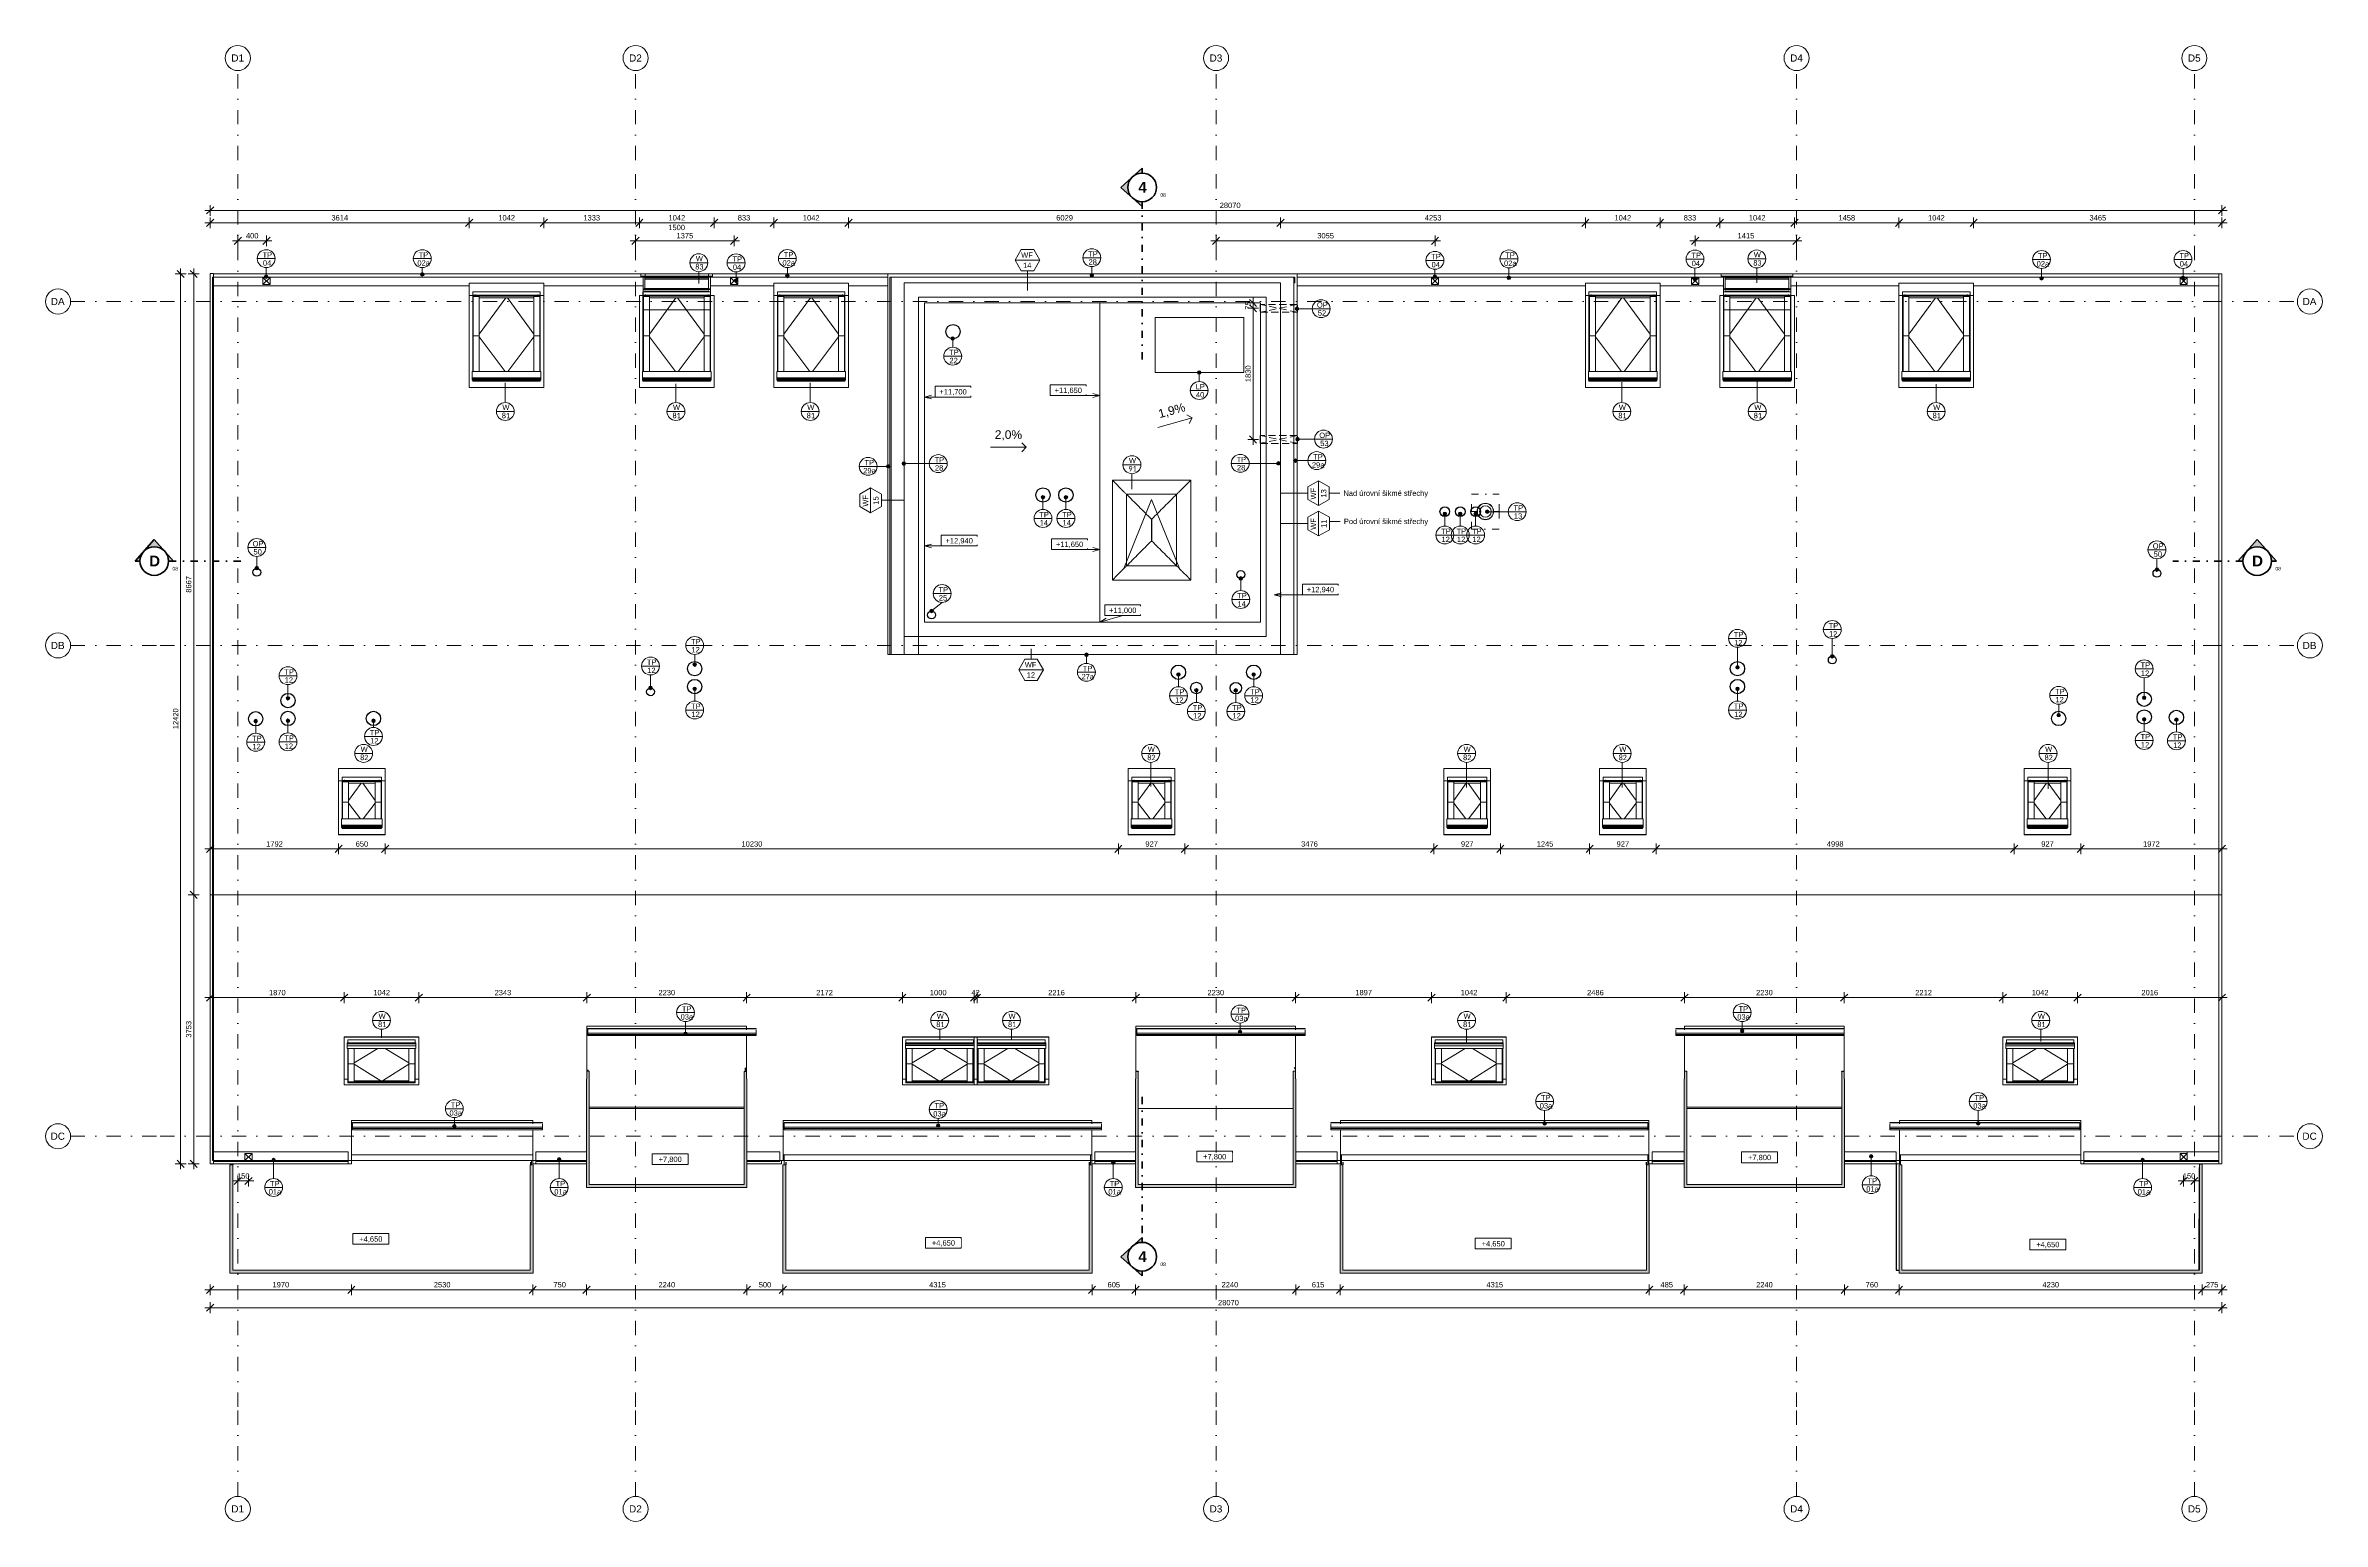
# Model space of a CAD drawing. Header units: millimetres. Extents: x -8084 to 32272, y -1655 to 72403.
# Drawn here: x -8084 to 23686, y 51803 to 72403 of the extents above.
import ezdxf

# ---------------------------------------------------------------- set-up
doc = ezdxf.new("R2010")
doc.units = ezdxf.units.MM
for name, pattern in [('HA_Dash_3mm-S1mm', [150, 100, -50]), ('HA_DashDot_10mm-S3mm', [500, 200, -150, 0, -150]), ('HA_DashDot_6mm-S2mm', [300, 100, -100, 0, -100])]:
    doc.linetypes.add(name, pattern=pattern)
for name, color, linetype, lineweight in [('A-____-____-DIMS', 9, 'Continuous', 5), ('A-____-____-DIMS-50', 9, 'Continuous', 5), ('A-AREA-____-OTLN', 9, 'Continuous', 25), ('A-DETL-____-CNTR', 9, 'HA_DashDot_6mm-S2mm', 9), ('A-DETL-____-OTLN', 9, 'Continuous', 25), ('A-FLOR-____-OTLN', 9, 'Continuous', 9), ('A-FLOR-HRAL-OTLN', 9, 'Continuous', 9), ('A-GENM-____-HDLN', 9, 'HA_Dash_3mm-S1mm', 9), ('A-GENM-____-IDEN', 9, 'Continuous', 9), ('A-GENM-____-MCUT', 9, 'HA_Dash_3mm-S1mm', 25), ('A-GENM-____-OTLN', 9, 'Continuous', 9), ('A-GLAZ-____-IDEN', 9, 'Continuous', 9), ('A-GLAZ-____-OTLN', 9, 'Continuous', 5), ('A-ROOF-____-OTLN', 9, 'Continuous', 9), ('A-WALL-____-IDEN', 9, 'Continuous', 9), ('A-WALL-____-OTLN', 9, 'Continuous', 9), ('G-____-____-DIMS', 9, 'Continuous', 5), ('G-____-____-SYMB', 9, 'Continuous', 5), ('G-____-____-TEXT', 9, 'Continuous', 5), ('I-WALL-____-OTLN', 9, 'Continuous', 9), ('M-HVAC-DUCT-OTLN', 9, 'Continuous', 9), ('S-GRID-____-IDEN', 9, 'Continuous', 9), ('S-GRID-____-OTLN', 9, 'Continuous', 5)]:
    doc.layers.add(name, color=color, linetype=linetype, lineweight=lineweight)
doc.styles.add('Arial', font='arial.ttf', dxfattribs={"height": 100})
doc.styles.add('Arial_1', font='arial.ttf', dxfattribs={"height": 75})
doc.styles.add('Arial_2', font='arial.ttf', dxfattribs={"width": 0.8, "height": 75})
doc.styles.add('Arial_3', font='arial.ttf', dxfattribs={"height": 50})
doc.styles.add('Arial_4', font='arial.ttf', dxfattribs={"height": 120})
doc.styles.add('Arial_5', font='arial.ttf', dxfattribs={"height": 1.5})
doc.styles.add('Arial_B', font='arialbd.ttf', dxfattribs={"height": 150})
doc.styles.add('Calibri', font='calibri.ttf', dxfattribs={"width": 0.8, "height": 75})
doc.dimstyles.new('Inner_Dimensions', dxfattribs={"dimscale": 304.8, "dimtxt": 76.519455, "dimasz": 0.328084, "dimexe": 0.246063, "dimexo": 0.0625, "dimgap": 0.032808, "dimtad": 1, "dimdec": 0, "dimzin": 0, "dimdsep": 46, "dimtxsty": 'Arial_1', "dimblk1": 'OBLIQUE', "dimblk2": 'OBLIQUE', "dimsah": 1, "dimcen": 0.09, "dimdle": 0.246063, "dimazin": 0, "dimtfac": 1, "dimtdec": 4, "dimtix": 1, "dimtmove": 0, "dimatfit": 3, "dimfxl": 0.246063, "dimfxlon": 1, "dimtvp": 1, "dimtolj": 1, "dimtzin": 0, "dimlwd": 9, "dimlwe": 9, "dimarcsym": 2})
doc.dimstyles.new('Inner_Dimensions_1', dxfattribs={"dimscale": 304.8, "dimtxt": 76.519455, "dimasz": 0.328084, "dimexe": 0.246063, "dimexo": 0.0625, "dimgap": 0.032808, "dimtad": 1, "dimdec": 0, "dimzin": 0, "dimdsep": 46, "dimtxsty": 'Arial_1', "dimblk1": 'OBLIQUE', "dimblk2": 'OBLIQUE', "dimsah": 1, "dimcen": 0.09, "dimdle": 0.246063, "dimazin": 0, "dimtfac": 1, "dimtdec": 4, "dimtix": 1, "dimtmove": 2, "dimatfit": 3, "dimfxl": 0.246063, "dimfxlon": 1, "dimtvp": 1, "dimtolj": 1, "dimtzin": 0, "dimlwd": 9, "dimlwe": 9, "dimarcsym": 2})

# ---------------------------------------------------------------- blocks, each defined once
blk = doc.blocks.new('Roof-Windows_VELUX_VFE - VFE size 940x1370 _PK38__31-1754040-DPS_STŘECHA-D')
at = {"layer": 'A-GLAZ-____-OTLN'}
for p, q in [((-470, 235), (470, 235)), ((-470, 235), (-470, -235)), ((470, 235), (470, -235)), ((470, -51), (-470, -51)), ((470, -60), (-470, -60)), ((470, -235), (-470, -235)), ((444, -26), (-444, -26)), ((-444, -63), (444, -63))]:
    blk.add_line(p, q, dxfattribs=at)
blk = doc.blocks.new('Top Rail Type - Top Rail_Internal_-1448688-DPS_STŘECHA-D')
at = {"layer": 'A-FLOR-HRAL-OTLN'}
for points in [[(-5512, 55270), (-5472, 55310), (-5472, 56780), (-5512, 56780), (-5512, 56105)], [(-1282, 55270), (-1282, 56780), (-1322, 56780), (-1322, 55310)], [(-5512, 55270), (-1282, 55270), (-1322, 55310), (-5472, 55310)]]:
    blk.add_hatch(color=256, dxfattribs=at).paths.add_polyline_path(points)
for p, q in [((-5512, 56780), (-5472, 56780)), ((-5512, 55270), (-5512, 56780)), ((-5472, 56780), (-5472, 55310)), ((-1322, 56780), (-1282, 56780)), ((-1322, 55310), (-1322, 56780)), ((-1282, 56780), (-1282, 55270)), ((-5472, 55310), (-1322, 55310)), ((-1282, 55270), (-5512, 55270))]:
    blk.add_line(p, q, dxfattribs=at)
blk = doc.blocks.new('Top Rail Type - Top Rail_Internal_-V1-DPS_STŘECHA-D')
at = {"layer": 'A-FLOR-HRAL-OTLN'}
for p, q in [((-5472, 56780), (-5512, 56780)), ((-5512, 56780), (-5512, 55270)), ((-5472, 56780), (-5472, 55310)), ((-1322, 56780), (-1282, 56780)), ((-1322, 55310), (-1322, 56780)), ((-1282, 55270), (-1282, 56780)), ((-5472, 55310), (-1322, 55310)), ((-5512, 55270), (-1282, 55270))]:
    blk.add_line(p, q, dxfattribs=at)
blk = doc.blocks.new('Top Rail Type - Top Rail_Internal_-1448727-DPS_STŘECHA-D')
at = {"layer": 'A-FLOR-HRAL-OTLN'}
for points in [[(2203, 55270), (2243, 55310), (2243, 56780), (2203, 56780), (2203, 56105)], [(6518, 55270), (6518, 56780), (6478, 56780), (6478, 55310)], [(6518, 55270), (6478, 55310), (2243, 55310), (2203, 55270), (4650, 55270)]]:
    blk.add_hatch(color=256, dxfattribs=at).paths.add_polyline_path(points)
for p, q in [((2203, 56780), (2243, 56780)), ((2203, 55270), (2203, 56780)), ((2243, 56780), (2243, 55310)), ((6478, 56780), (6518, 56780)), ((6478, 55310), (6478, 56780)), ((6518, 56780), (6518, 55270)), ((2243, 55310), (6478, 55310)), ((6518, 55270), (2203, 55270))]:
    blk.add_line(p, q, dxfattribs=at)
blk = doc.blocks.new('Top Rail Type - Top Rail_Internal_-V2-DPS_STŘECHA-D')
at = {"layer": 'A-FLOR-HRAL-OTLN'}
for p, q in [((2243, 56780), (2203, 56780)), ((2203, 56780), (2203, 55270)), ((2243, 56780), (2243, 55310)), ((6478, 56780), (6518, 56780)), ((6478, 55310), (6478, 56780)), ((6518, 55270), (6518, 56780)), ((2243, 55310), (6478, 55310)), ((2203, 55270), (6518, 55270))]:
    blk.add_line(p, q, dxfattribs=at)
blk = doc.blocks.new('Top Rail Type - Top Rail_Internal_-1448766-DPS_STŘECHA-D')
at = {"layer": 'A-FLOR-HRAL-OTLN'}
for points in [[(9978, 55270), (10018, 55310), (10018, 56780), (9978, 56780), (9978, 56105)], [(14293, 55270), (14293, 56780), (14253, 56780), (14253, 55310)], [(9978, 55270), (14293, 55270), (14253, 55310), (10018, 55310)]]:
    blk.add_hatch(color=256, dxfattribs=at).paths.add_polyline_path(points)
for p, q in [((9978, 56780), (10018, 56780)), ((9978, 55270), (9978, 56780)), ((10018, 56780), (10018, 55310)), ((14253, 56780), (14293, 56780)), ((14253, 55310), (14253, 56780)), ((14293, 56780), (14293, 55270)), ((10018, 55310), (14253, 55310)), ((14293, 55270), (9978, 55270))]:
    blk.add_line(p, q, dxfattribs=at)
blk = doc.blocks.new('Top Rail Type - Top Rail_Internal_-V3-DPS_STŘECHA-D')
at = {"layer": 'A-FLOR-HRAL-OTLN'}
for p, q in [((10018, 56780), (9978, 56780)), ((9978, 56780), (9978, 55270)), ((10018, 56780), (10018, 55310)), ((14253, 56780), (14293, 56780)), ((14253, 55310), (14253, 56780)), ((14293, 55270), (14293, 56780)), ((10018, 55310), (14253, 55310)), ((9978, 55270), (14293, 55270))]:
    blk.add_line(p, q, dxfattribs=at)
blk = doc.blocks.new('Top Rail Type - Top Rail_Internal_-1448822-DPS_STŘECHA-D')
at = {"layer": 'A-FLOR-HRAL-OTLN'}
for points in [[(17778, 55270), (17818, 55310), (17818, 56780), (17778, 56780), (17778, 56105)], [(22008, 55270), (22008, 56790), (21968, 56790), (21968, 55310)], [(22008, 55270), (21968, 55310), (17818, 55310), (17778, 55270), (19614, 55270)]]:
    blk.add_hatch(color=256, dxfattribs=at).paths.add_polyline_path(points)
for p, q in [((17778, 56780), (17818, 56780)), ((17778, 55270), (17778, 56780)), ((17818, 56780), (17818, 55310)), ((21968, 56790), (22008, 56790)), ((21968, 55310), (21968, 56790)), ((22008, 56790), (22008, 55270)), ((17818, 55310), (21968, 55310)), ((22008, 55270), (17778, 55270))]:
    blk.add_line(p, q, dxfattribs=at)
blk = doc.blocks.new('Top Rail Type - Top Rail_Internal_-V4-DPS_STŘECHA-D')
at = {"layer": 'A-FLOR-HRAL-OTLN'}
for p, q in [((17818, 56780), (17778, 56780)), ((17778, 56780), (17778, 55270)), ((17818, 56780), (17818, 55310)), ((21968, 56790), (22008, 56790)), ((21968, 55310), (21968, 56790)), ((22008, 55270), (22008, 56790)), ((17818, 55310), (21968, 55310)), ((17778, 55270), (22008, 55270))]:
    blk.add_line(p, q, dxfattribs=at)
blk = doc.blocks.new('Top Rail Type - Top Rail_Internal_-1448865-DPS_STŘECHA-D')
at = {"layer": 'A-FLOR-HRAL-OTLN'}
for points in [[(-537, 56465), (-497, 56505), (-497, 58087), (-532, 58087), (-532, 57979), (-537, 57979), (-537, 56820)], [(1703, 56465), (1703, 57979), (1698, 57979), (1698, 58085), (1663, 58085), (1663, 56505)], [(-537, 56465), (1703, 56465), (1663, 56505), (-497, 56505)]]:
    blk.add_hatch(color=256, dxfattribs=at).paths.add_polyline_path(points)
for p, q in [((-537, 56465), (-537, 57979)), ((-532, 58087), (-497, 58087)), ((-497, 58087), (-497, 56505)), ((1663, 58085), (1698, 58085)), ((1663, 56505), (1663, 58085)), ((1703, 57979), (1703, 56465)), ((1703, 56465), (-537, 56465)), ((-497, 56505), (1663, 56505))]:
    blk.add_line(p, q, dxfattribs=at)
blk = doc.blocks.new('Top Rail Type - Top Rail_Internal_-V5-DPS_STŘECHA-D')
at = {"layer": 'A-FLOR-HRAL-OTLN'}
for p, q in [((-537, 57979), (-537, 56465)), ((-497, 58087), (-532, 58087)), ((-497, 58087), (-497, 56505)), ((1663, 58085), (1698, 58085)), ((1663, 56505), (1663, 58085)), ((1703, 56465), (1703, 57979)), ((-537, 56465), (1703, 56465)), ((-497, 56505), (1663, 56505))]:
    blk.add_line(p, q, dxfattribs=at)
blk = doc.blocks.new('Top Rail Type - Top Rail_Internal_-1448904-DPS_STŘECHA-D')
at = {"layer": 'A-FLOR-HRAL-OTLN'}
for points in [[(7123, 56465), (7163, 56505), (7163, 58085), (7128, 58085), (7128, 57979), (7123, 57979), (7123, 56820)], [(9363, 56465), (9363, 57979), (9358, 57979), (9358, 58087), (9323, 58087), (9323, 56505)], [(7123, 56465), (9363, 56465), (9323, 56505), (7163, 56505)]]:
    blk.add_hatch(color=256, dxfattribs=at).paths.add_polyline_path(points)
for p, q in [((7123, 56465), (7123, 57979)), ((7128, 58085), (7163, 58085)), ((7163, 58085), (7163, 56505)), ((9323, 58087), (9358, 58087)), ((9323, 56505), (9323, 58087)), ((9363, 57979), (9363, 56465)), ((9363, 56465), (7123, 56465)), ((7163, 56505), (9323, 56505))]:
    blk.add_line(p, q, dxfattribs=at)
blk = doc.blocks.new('Top Rail Type - Top Rail_Internal_-V6-DPS_STŘECHA-D')
at = {"layer": 'A-FLOR-HRAL-OTLN'}
for p, q in [((7123, 57979), (7123, 56465)), ((7163, 58085), (7128, 58085)), ((7163, 58085), (7163, 56505)), ((9323, 58087), (9358, 58087)), ((9323, 56505), (9323, 58087)), ((9363, 56465), (9363, 57979)), ((7123, 56465), (9363, 56465)), ((7163, 56505), (9323, 56505))]:
    blk.add_line(p, q, dxfattribs=at)
blk = doc.blocks.new('Top Rail Type - Top Rail_Internal_-1449002-DPS_STŘECHA-D')
at = {"layer": 'A-FLOR-HRAL-OTLN'}
for points in [[(14778, 56465), (14818, 56505), (14818, 58087), (14783, 58087), (14783, 57979), (14778, 57979), (14778, 56820)], [(17018, 56465), (17018, 57979), (17013, 57979), (17013, 58085), (16978, 58085), (16978, 56505)], [(14804, 56465), (17018, 56465), (16978, 56505), (14818, 56505), (14778, 56465)]]:
    blk.add_hatch(color=256, dxfattribs=at).paths.add_polyline_path(points)
for p, q in [((14778, 56465), (14778, 57979)), ((14783, 58087), (14818, 58087)), ((14818, 58087), (14818, 56505)), ((16978, 58085), (17013, 58085)), ((16978, 56505), (16978, 58085)), ((17018, 57979), (17018, 56465)), ((17018, 56465), (14778, 56465)), ((14818, 56505), (16978, 56505))]:
    blk.add_line(p, q, dxfattribs=at)
blk = doc.blocks.new('Top Rail Type - Top Rail_Internal_-V7-DPS_STŘECHA-D')
at = {"layer": 'A-FLOR-HRAL-OTLN'}
for p, q in [((14778, 57979), (14778, 56465)), ((14818, 58087), (14783, 58087)), ((14818, 58087), (14818, 56505)), ((16978, 58085), (17013, 58085)), ((16978, 56505), (16978, 58085)), ((17018, 56465), (17018, 57979)), ((14778, 56465), (17018, 56465)), ((14818, 56505), (16978, 56505))]:
    blk.add_line(p, q, dxfattribs=at)
blk = doc.blocks.new('Roof-Windows_VELUX_CXP_ISD-1 - CXP size 900x1200 _090120_-1750642-DPS_STŘECHA-D')
at = {"layer": 'A-GLAZ-____-OTLN'}
for p, q in [((-697, 547), (697, 547)), ((-697, -547), (-697, 547)), ((-669, 519), (-697, 547)), ((-577, 427), (-654, 504)), ((-540, 390), (-564, 414)), ((-500, 350), (-500, -350)), ((442, 350), (-500, 350)), ((-500, 350), (-500, -350)), ((442, 350), (-500, 350)), ((538, 388), (-429, 0)), ((500, 350), (443, 350)), ((500, 350), (443, 350)), ((500, -350), (500, 350)), ((500, -350), (500, 350)), ((540, 390), (564, 414)), ((577, 427), (654, 504)), ((669, 519), (697, 547)), ((697, 547), (697, -547)), ((-153, -3), (-153, 3)), ((-153, 3), (153, 3)), ((153, 3), (153, -3)), ((-429, 0), (538, -388)), ((153, -3), (-153, -3)), ((-697, -547), (-669, -519)), ((697, -547), (-697, -547)), ((-654, -504), (-577, -427)), ((-564, -414), (-540, -390)), ((-500, -350), (442, -350)), ((-500, -350), (442, -350)), ((443, -350), (500, -350)), ((443, -350), (500, -350)), ((540, -390), (564, -414)), ((577, -427), (654, -504)), ((669, -519), (697, -547))]:
    blk.add_line(p, q, dxfattribs=at)
for points, knots in [([(-654, 504), (-656, 506), (-658, 508), (-661, 511), (-663, 513), (-665, 514), (-666, 516), (-668, 518), (-669, 519), (-669, 519)], [0, 0, 0, 0, 0.25, 0.375, 0.5, 0.5625, 0.625, 0.75, 1, 1, 1, 1]), ([(500, 350), (505, 355), (515, 366), (528, 378), (535, 385), (538, 388)], [0, 0, 0, 0, 0.3333333, 0.6666667, 0.9231467, 0.9231467, 0.9231467, 0.9231467]), ([(654, 504), (656, 506), (658, 508), (661, 511), (663, 513), (664, 514), (666, 516), (668, 518), (669, 519), (669, 519)], [0, 0, 0, 0, 0.25, 0.375, 0.5, 0.5625, 0.625, 0.75, 1, 1, 1, 1]), ([(-669, -519), (-669, -519), (-668, -518), (-665, -515), (-664, -514), (-663, -512), (-661, -511), (-658, -508), (-656, -506), (-654, -504)], [-1, -1, -1, -1, -0.75, -0.625, -0.5, -0.4375, -0.375, -0.25, 0, 0, 0, 0]), ([(500, -350), (505, -355), (516, -365), (528, -378), (535, -385), (538, -388)], [0, 0, 0, 0, 0.3333333, 0.6666667, 0.9231467, 0.9231467, 0.9231467, 0.9231467]), ([(654, -504), (656, -506), (658, -508), (661, -511), (663, -513), (664, -514), (666, -516), (668, -518), (669, -519), (669, -519)], [0, 0, 0, 0, 0.25, 0.375, 0.5, 0.5625, 0.625, 0.75, 1, 1, 1, 1])]:
    blk.add_open_spline(points, degree=3, knots=knots, dxfattribs=at)
for points in [[(-564, 414), (-565, 415), (-567, 417), (-570, 420), (-573, 423), (-576, 426), (-577, 427)], [(-500, 350), (-505, 355), (-516, 365), (-529, 379), (-537, 387), (-540, 390)], [(-153, 3), (-182, 32), (-242, 92), (-329, 179), (-415, 265), (-472, 322), (-500, 350)], [(153, 3), (182, 32), (242, 92), (329, 179), (415, 265), (472, 322), (500, 350)], [(538, 388), (539, 389), (540, 390), (540, 390)], [(564, 414), (565, 415), (567, 417), (570, 420), (573, 423), (576, 426), (577, 427)], [(-500, -350), (-472, -322), (-415, -265), (-329, -179), (-242, -92), (-182, -32), (-153, -3)], [(153, -3), (182, -32), (242, -92), (329, -179), (415, -265), (472, -322), (500, -350)], [(-577, -427), (-576, -426), (-573, -423), (-570, -420), (-567, -417), (-565, -415), (-564, -414)], [(-540, -390), (-537, -387), (-529, -379), (-515, -366), (-505, -355), (-500, -350)], [(538, -388), (539, -389), (540, -390), (540, -390)], [(564, -414), (565, -415), (567, -417), (570, -420), (573, -423), (576, -426), (577, -427)]]:
    blk.add_open_spline(points, degree=3, dxfattribs=at)
blk = doc.blocks.new('HA_GM_Gutter_Balcony - HA_GM_Gutter_Facade TP03-1638688-DPS_STŘECHA-D')
at = {"layer": 'A-GENM-____-OTLN'}
for p, q in [((0, 8), (0, 25)), ((0, 25), (2650, 25)), ((0, -10), (0, 8)), ((0, 8), (2650, 8)), ((2650, 25), (2650, 8)), ((2650, 8), (2650, -10)), ((0, -70), (0, -10)), ((0, -10), (2650, -10)), ((0, -75), (0, -70)), ((0, -70), (2650, -70)), ((0, -75), (2650, -75)), ((2650, -10), (2650, -56)), ((2650, -70), (2650, -75))]:
    blk.add_line(p, q, dxfattribs=at)
blk = doc.blocks.new('HA_GM_Gutter_Balcony - HA_GM_Gutter_Facade TP03-1638897-DPS_STŘECHA-D')
at = {"layer": 'A-GENM-____-OTLN'}
for p, q in [((0, 8), (0, 25)), ((0, 25), (4425, 25)), ((0, -10), (0, 8)), ((0, 8), (4425, 8)), ((4425, 25), (4425, 8)), ((4425, 8), (4425, -10)), ((0, -70), (0, -10)), ((0, -10), (4425, -10)), ((0, -75), (0, -70)), ((0, -70), (4425, -70)), ((0, -75), (4425, -75)), ((4425, -10), (4425, -56)), ((4425, -70), (4425, -75))]:
    blk.add_line(p, q, dxfattribs=at)
blk = doc.blocks.new('HA_GM_Gutter_Balcony - HA_GM_Gutter_Facade TP03-1638956-DPS_STŘECHA-D')
at = {"layer": 'A-GENM-____-OTLN'}
for p, q in [((0, 70), (0, 75)), ((4425, 75), (0, 75)), ((0, 10), (0, 70)), ((4425, 70), (0, 70)), ((0, -8), (0, 10)), ((4425, 10), (0, 10)), ((4425, 75), (4425, 70)), ((4425, 56), (4425, 10)), ((4425, 10), (4425, -8)), ((0, -25), (0, -8)), ((4425, -8), (0, -8)), ((4425, -25), (0, -25)), ((4425, -8), (4425, -25))]:
    blk.add_line(p, q, dxfattribs=at)
blk = doc.blocks.new('HA_GM_Gutter_Balcony - HA_GM_Gutter_Facade TP03-1639006-DPS_STŘECHA-D')
at = {"layer": 'A-GENM-____-OTLN'}
for p, q in [((0, 70), (0, 75)), ((2650, 75), (0, 75)), ((0, 10), (0, 70)), ((2650, 70), (0, 70)), ((0, -8), (0, 10)), ((2650, 10), (0, 10)), ((2650, 75), (2650, 70)), ((2650, 56), (2650, 10)), ((2650, 10), (2650, -8)), ((0, -25), (0, -8)), ((2650, -8), (0, -8)), ((2650, -25), (0, -25)), ((2650, -8), (2650, -25))]:
    blk.add_line(p, q, dxfattribs=at)
blk = doc.blocks.new('HA_GM_Gutter_Balcony - HA_GM_Gutter_Facade TP03-1639326-DPS_STŘECHA-D')
at = {"layer": 'A-GENM-____-OTLN'}
for p, q in [((0, 70), (0, 75)), ((2350, 75), (0, 75)), ((0, 10), (0, 70)), ((2350, 70), (0, 70)), ((0, -8), (0, 10)), ((2350, 10), (0, 10)), ((2350, 75), (2350, 70)), ((2350, 56), (2350, 10)), ((2350, 10), (2350, -8)), ((0, -25), (0, -8)), ((2350, -8), (0, -8)), ((2350, -25), (0, -25)), ((2350, -8), (2350, -25))]:
    blk.add_line(p, q, dxfattribs=at)
blk = doc.blocks.new('HA_GM_Gutter_Balcony - HA_GM_Gutter_Facade TP03-1639428-DPS_STŘECHA-D')
at = {"layer": 'A-GENM-____-OTLN'}
for p, q in [((0, 8), (0, 25)), ((0, 25), (2350, 25)), ((0, -10), (0, 8)), ((0, 8), (2350, 8)), ((2350, 25), (2350, 8)), ((2350, 8), (2350, -10)), ((0, -56), (0, -10)), ((0, -10), (2350, -10)), ((0, -75), (0, -70)), ((0, -70), (2350, -70)), ((0, -75), (2350, -75)), ((2350, -10), (2350, -56)), ((2350, -70), (2350, -75))]:
    blk.add_line(p, q, dxfattribs=at)
blk = doc.blocks.new('KOMIN OBJEKT D - KOMIN OBJEKT D-1642300-DPS_STŘECHA-D')
at = {"layer": 'A-GENM-____-OTLN'}
for radius, start, end in [(115, 0, 180), (115, 180, 0), (112, 0, 180), (112, 180, 0), (80, 0, 180), (80, 180, 0)]:
    blk.add_arc((12006, 65900), radius, start, end, dxfattribs=at)
blk = doc.blocks.new('Roof-Windows_VELUX_GLL_1061 - CK02-1755538-DPS_STŘECHA-D')
at = {"layer": 'A-GLAZ-____-OTLN'}
for p, q in [((-3995, 62313), (-3995, 62142)), ((-3345, 62313), (-3995, 62313)), ((-3345, 62142), (-3345, 62313)), ((-3995, 62142), (-3995, 61389)), ((-3945, 62142), (-3995, 62142)), ((-3995, 62142), (-3945, 62142)), ((-3945, 62192), (-3395, 62192)), ((-3945, 62191), (-3945, 62192)), ((-3945, 62153), (-3945, 62191)), ((-3945, 62146), (-3945, 62153)), ((-3945, 62131), (-3945, 62146)), ((-3945, 62146), (-3395, 62146)), ((-3945, 62123), (-3945, 62131)), ((-3945, 62131), (-3395, 62131)), ((-3945, 62109), (-3945, 62123)), ((-3945, 62109), (-3939, 62109)), ((-3945, 61609), (-3945, 62109)), ((-3939, 62128), (-3855, 62128)), ((-3939, 61842), (-3939, 62128)), ((-3912, 62146), (-3912, 62153)), ((-3855, 61842), (-3855, 62128)), ((-3855, 62109), (-3485, 62109)), ((-3682, 62109), (-3855, 61867)), ((-3658, 62109), (-3485, 61867)), ((-3485, 62128), (-3401, 62128)), ((-3485, 62128), (-3485, 61842)), ((-3428, 62146), (-3428, 62153)), ((-3401, 62128), (-3401, 61842)), ((-3401, 62109), (-3395, 62109)), ((-3395, 62192), (-3395, 62191)), ((-3395, 62191), (-3395, 62153)), ((-3395, 62146), (-3395, 62153)), ((-3395, 62146), (-3395, 62131)), ((-3345, 62142), (-3395, 62142)), ((-3395, 62142), (-3345, 62142)), ((-3395, 62131), (-3395, 62123)), ((-3395, 62123), (-3395, 62109)), ((-3395, 61609), (-3395, 62109)), ((-3345, 61389), (-3345, 62142)), ((-3855, 61842), (-3939, 61842)), ((-3939, 61842), (-3855, 61842)), ((-3939, 61842), (-3939, 61609)), ((-3855, 61609), (-3855, 61842)), ((-3855, 61829), (-3688, 61609)), ((-3485, 61829), (-3652, 61609)), ((-3401, 61842), (-3485, 61842)), ((-3485, 61842), (-3401, 61842)), ((-3485, 61842), (-3485, 61609)), ((-3401, 61609), (-3401, 61842)), ((-3995, 61389), (-3345, 61389)), ((-3995, 61387), (-3995, 61389)), ((-3345, 61387), (-3995, 61387)), ((-3953, 61609), (-3387, 61609)), ((-3953, 61609), (-3953, 61522)), ((-3953, 61522), (-3387, 61522)), ((-3953, 61509), (-3953, 61522)), ((-3953, 61497), (-3953, 61509)), ((-3953, 61509), (-3387, 61509)), ((-3953, 61490), (-3953, 61497)), ((-3953, 61497), (-3387, 61497)), ((-3953, 61490), (-3387, 61490)), ((-3945, 61475), (-3945, 61490)), ((-3395, 61475), (-3945, 61475)), ((-3395, 61490), (-3395, 61475)), ((-3387, 61522), (-3387, 61609)), ((-3387, 61522), (-3387, 61509)), ((-3387, 61509), (-3387, 61497)), ((-3387, 61497), (-3387, 61490)), ((-3345, 61387), (-3345, 61389))]:
    blk.add_line(p, q, dxfattribs=at)
blk = doc.blocks.new('Roof-Windows_VELUX_GLL_1061 - PK08-1755341-DPS_STŘECHA-D')
at = {"layer": 'A-GLAZ-____-OTLN'}
for p, q in [((17776, 69087), (17776, 68916)), ((18818, 69087), (17776, 69087)), ((18768, 68966), (17826, 68966)), ((17826, 68965), (17826, 68966)), ((17826, 68927), (17826, 68965)), ((18768, 68966), (18768, 68965)), ((18768, 68965), (18768, 68927)), ((18818, 68916), (18818, 69087)), ((17776, 68916), (17776, 67632)), ((17826, 68916), (17776, 68916)), ((17776, 68916), (17826, 68916)), ((17826, 68920), (17826, 68927)), ((17826, 68905), (17826, 68920)), ((17826, 68920), (18768, 68920)), ((17826, 68897), (17826, 68905)), ((17826, 68905), (18768, 68905)), ((17826, 68883), (17826, 68897)), ((17826, 68883), (17833, 68883)), ((17826, 67851), (17826, 68883)), ((17833, 68902), (17916, 68902)), ((17833, 68351), (17833, 68902)), ((17859, 68920), (17859, 68927)), ((17916, 68351), (17916, 68902)), ((17916, 68883), (18679, 68883)), ((18286, 68883), (17916, 68375)), ((18309, 68883), (18679, 68375)), ((18679, 68902), (18762, 68902)), ((18679, 68902), (18679, 68351)), ((18735, 68920), (18735, 68927)), ((18762, 68902), (18762, 68351)), ((18762, 68883), (18768, 68883)), ((18768, 68920), (18768, 68927)), ((18768, 68920), (18768, 68905)), ((18818, 68916), (18768, 68916)), ((18768, 68916), (18818, 68916)), ((18768, 68905), (18768, 68897)), ((18768, 68897), (18768, 68883)), ((18768, 67851), (18768, 68883)), ((18818, 67632), (18818, 68916)), ((17916, 68351), (17833, 68351)), ((17833, 68351), (17916, 68351)), ((17833, 68351), (17833, 67851)), ((17916, 67851), (17916, 68351)), ((17916, 68337), (18279, 67851)), ((18679, 68337), (18315, 67851)), ((18762, 68351), (18679, 68351)), ((18679, 68351), (18762, 68351)), ((18679, 68351), (18679, 67851)), ((18762, 67851), (18762, 68351)), ((17818, 67851), (18776, 67851)), ((17818, 67851), (17818, 67765)), ((17818, 67765), (18776, 67765)), ((17818, 67752), (17818, 67765)), ((17818, 67740), (17818, 67752)), ((17818, 67752), (18776, 67752)), ((17818, 67733), (17818, 67740)), ((17818, 67740), (18776, 67740)), ((17818, 67733), (18776, 67733)), ((17826, 67718), (17826, 67733)), ((18768, 67718), (17826, 67718)), ((18768, 67733), (18768, 67718)), ((18776, 67765), (18776, 67851)), ((18776, 67765), (18776, 67752)), ((18776, 67752), (18776, 67740)), ((18776, 67740), (18776, 67733)), ((17776, 67632), (18818, 67632)), ((17776, 67629), (17776, 67632)), ((18818, 67629), (17776, 67629)), ((18818, 67629), (18818, 67632))]:
    blk.add_line(p, q, dxfattribs=at)
blk = doc.blocks.new('Roof-Windows_VELUX_GLL_1061 - PK08-1755427-DPS_STŘECHA-D')
at = {"layer": 'A-GLAZ-____-OTLN'}
for p, q in [((19225, 58567), (20267, 58567)), ((19225, 58567), (19225, 58563)), ((20267, 58563), (19225, 58563)), ((19225, 58563), (19225, 57977)), ((19267, 58472), (19267, 58485)), ((20225, 58485), (19267, 58485)), ((19267, 58467), (19267, 58472)), ((20225, 58472), (19267, 58472)), ((19267, 58443), (19267, 58467)), ((20225, 58467), (19267, 58467)), ((19275, 58524), (20217, 58524)), ((19275, 58485), (19275, 58524)), ((20217, 58524), (20217, 58485)), ((20225, 58485), (20225, 58472)), ((20225, 58472), (20225, 58467)), ((20225, 58467), (20225, 58443)), ((20267, 58567), (20267, 58563)), ((20267, 57977), (20267, 58563)), ((20225, 58443), (19267, 58443)), ((19267, 58443), (19267, 58404)), ((20225, 58404), (19267, 58404)), ((19275, 58404), (19275, 57953)), ((19281, 58404), (19281, 58192)), ((19281, 58192), (19364, 58192)), ((19281, 57941), (19281, 58192)), ((19364, 58192), (19281, 58192)), ((19364, 58202), (19695, 58404)), ((19364, 58192), (19364, 58404)), ((19364, 57941), (19364, 58192)), ((19734, 57953), (19364, 58185)), ((19758, 57953), (20127, 58185)), ((20127, 58202), (19796, 58404)), ((20127, 58404), (20127, 58192)), ((20127, 58192), (20210, 58192)), ((20127, 58192), (20127, 57941)), ((20210, 58192), (20127, 58192)), ((20210, 58192), (20210, 58404)), ((20210, 58192), (20210, 57941)), ((20217, 58404), (20217, 57953)), ((20225, 58404), (20225, 58443)), ((19225, 57977), (19275, 57977)), ((19275, 57977), (19225, 57977)), ((19225, 57977), (19225, 57899)), ((19225, 57899), (20267, 57899)), ((19275, 57945), (19275, 57953)), ((19281, 57953), (19275, 57953)), ((19275, 57940), (19275, 57945)), ((19275, 57933), (19275, 57940)), ((20217, 57940), (19275, 57940)), ((19275, 57924), (19275, 57933)), ((20217, 57933), (19275, 57933)), ((19275, 57924), (20217, 57924)), ((19364, 57941), (19281, 57941)), ((20127, 57953), (19364, 57953)), ((20210, 57941), (20127, 57941)), ((20217, 57953), (20210, 57953)), ((20217, 57977), (20267, 57977)), ((20267, 57977), (20217, 57977)), ((20217, 57953), (20217, 57945)), ((20217, 57945), (20217, 57940)), ((20217, 57940), (20217, 57933)), ((20217, 57933), (20217, 57924)), ((20267, 57899), (20267, 57977))]:
    blk.add_line(p, q, dxfattribs=at)
blk = doc.blocks.new('Roof-Windows_VELUX_GLL_1061 - PK08-V8-DPS_STŘECHA-D')
at = {"layer": 'A-GLAZ-____-OTLN'}
for p, q in [((4871, 58568), (5913, 58568)), ((4871, 58568), (4871, 58563)), ((5913, 58563), (4871, 58563)), ((4871, 58563), (4871, 58485)), ((4913, 58472), (4913, 58485)), ((5871, 58485), (4913, 58485)), ((4913, 58467), (4913, 58472)), ((5871, 58472), (4913, 58472)), ((4913, 58444), (4913, 58467)), ((5871, 58467), (4913, 58467)), ((4921, 58524), (5863, 58524)), ((4921, 58485), (4921, 58524)), ((5863, 58524), (5863, 58485)), ((5871, 58485), (5871, 58472)), ((5871, 58472), (5871, 58467)), ((5871, 58467), (5871, 58444)), ((5913, 58568), (5913, 58563)), ((5913, 57978), (5913, 58563)), ((4871, 58404), (4871, 57978)), ((5871, 58444), (4913, 58444)), ((4913, 58444), (4913, 58404)), ((5871, 58404), (4913, 58404)), ((4921, 58404), (4921, 57953)), ((4927, 58404), (4927, 58192)), ((4927, 58192), (5010, 58192)), ((4927, 57941), (4927, 58192)), ((5010, 58192), (4927, 58192)), ((5010, 58203), (5341, 58404)), ((5010, 58192), (5010, 58404)), ((5010, 57941), (5010, 58192)), ((5380, 57953), (5010, 58185)), ((5403, 57953), (5773, 58185)), ((5773, 58203), (5442, 58404)), ((5773, 58404), (5773, 58192)), ((5773, 58192), (5856, 58192)), ((5773, 58192), (5773, 57941)), ((5856, 58192), (5773, 58192)), ((5856, 58192), (5856, 58404)), ((5856, 58192), (5856, 57941)), ((5863, 58404), (5863, 57953)), ((5871, 58404), (5871, 58444)), ((4871, 57978), (4921, 57978)), ((4921, 57978), (4871, 57978)), ((4871, 57978), (4871, 57899)), ((4871, 57899), (5913, 57899)), ((4921, 57945), (4921, 57953)), ((4927, 57953), (4921, 57953)), ((4921, 57940), (4921, 57945)), ((4921, 57933), (4921, 57940)), ((5863, 57940), (4921, 57940)), ((4921, 57925), (4921, 57933)), ((5863, 57933), (4921, 57933)), ((4921, 57925), (5863, 57925)), ((5010, 57941), (4927, 57941)), ((5773, 57953), (5010, 57953)), ((5856, 57941), (5773, 57941)), ((5863, 57953), (5856, 57953)), ((5863, 57978), (5913, 57978)), ((5913, 57978), (5863, 57978)), ((5863, 57953), (5863, 57945)), ((5863, 57945), (5863, 57940)), ((5863, 57940), (5863, 57933)), ((5863, 57933), (5863, 57925)), ((5913, 57899), (5913, 57978))]:
    blk.add_line(p, q, dxfattribs=at)
blk = doc.blocks.new('Roof-Windows_VELUX_GLL_1061 - PK08-V9-DPS_STŘECHA-D')
at = {"layer": 'A-GLAZ-____-OTLN'}
for p, q in [((3871, 58568), (4913, 58568)), ((3871, 58568), (3871, 58563)), ((4913, 58563), (3871, 58563)), ((3871, 58563), (3871, 57978)), ((3913, 58472), (3913, 58485)), ((4871, 58485), (3913, 58485)), ((3913, 58467), (3913, 58472)), ((4871, 58472), (3913, 58472)), ((3913, 58444), (3913, 58467)), ((4871, 58467), (3913, 58467)), ((3921, 58524), (4863, 58524)), ((3921, 58485), (3921, 58524)), ((4863, 58524), (4863, 58485)), ((4871, 58485), (4871, 58472)), ((4871, 58472), (4871, 58467)), ((4871, 58467), (4871, 58444)), ((4913, 58568), (4913, 58563)), ((4913, 58485), (4913, 58563)), ((4871, 58444), (3913, 58444)), ((3913, 58444), (3913, 58404)), ((4871, 58404), (3913, 58404)), ((3921, 58404), (3921, 57953)), ((3927, 58404), (3927, 58192)), ((3927, 58192), (4010, 58192)), ((3927, 57941), (3927, 58192)), ((4010, 58192), (3927, 58192)), ((4010, 58203), (4341, 58404)), ((4010, 58192), (4010, 58404)), ((4010, 57941), (4010, 58192)), ((4380, 57953), (4010, 58185)), ((4403, 57953), (4773, 58185)), ((4773, 58203), (4442, 58404)), ((4773, 58404), (4773, 58192)), ((4773, 58192), (4856, 58192)), ((4773, 58192), (4773, 57941)), ((4856, 58192), (4773, 58192)), ((4856, 58192), (4856, 58404)), ((4856, 58192), (4856, 57941)), ((4863, 58404), (4863, 57953)), ((4871, 58404), (4871, 58444)), ((4913, 57978), (4913, 58404)), ((3871, 57978), (3921, 57978)), ((3921, 57978), (3871, 57978)), ((3871, 57978), (3871, 57899)), ((3871, 57899), (4913, 57899)), ((3921, 57945), (3921, 57953)), ((3927, 57953), (3921, 57953)), ((3921, 57940), (3921, 57945)), ((3921, 57933), (3921, 57940)), ((4863, 57940), (3921, 57940)), ((3921, 57925), (3921, 57933)), ((4863, 57933), (3921, 57933)), ((3921, 57925), (4863, 57925)), ((4010, 57941), (3927, 57941)), ((4773, 57953), (4010, 57953)), ((4856, 57941), (4773, 57941)), ((4863, 57953), (4856, 57953)), ((4863, 57978), (4913, 57978)), ((4913, 57978), (4863, 57978)), ((4863, 57953), (4863, 57945)), ((4863, 57945), (4863, 57940)), ((4863, 57940), (4863, 57933)), ((4863, 57933), (4863, 57925)), ((4913, 57899), (4913, 57978))]:
    blk.add_line(p, q, dxfattribs=at)
blk = doc.blocks.new('Roof-Windows_VELUX_GLL_1061 - PK08-1754960-DPS_STŘECHA-D')
at = {"layer": 'A-GLAZ-____-OTLN'}
for p, q in [((16268, 68966), (15326, 68966)), ((15326, 68965), (15326, 68966)), ((15326, 68927), (15326, 68965)), ((16268, 68966), (16268, 68965)), ((16268, 68965), (16268, 68927)), ((15276, 68916), (15276, 67632)), ((15326, 68916), (15276, 68916)), ((15326, 68920), (15326, 68927)), ((15326, 68905), (15326, 68920)), ((15326, 68920), (16268, 68920)), ((15326, 68897), (15326, 68905)), ((15326, 68905), (16268, 68905)), ((15326, 68883), (15326, 68897)), ((15326, 68883), (15333, 68883)), ((15326, 67851), (15326, 68883)), ((15333, 68902), (15416, 68902)), ((15333, 68351), (15333, 68902)), ((15359, 68920), (15359, 68927)), ((15416, 68351), (15416, 68902)), ((15416, 68883), (16179, 68883)), ((15786, 68883), (15416, 68375)), ((15809, 68883), (16179, 68375)), ((16179, 68902), (16262, 68902)), ((16179, 68902), (16179, 68351)), ((16235, 68920), (16235, 68927)), ((16262, 68902), (16262, 68351)), ((16262, 68883), (16268, 68883)), ((16268, 68920), (16268, 68927)), ((16268, 68920), (16268, 68905)), ((16318, 68916), (16268, 68916)), ((16268, 68905), (16268, 68897)), ((16268, 68897), (16268, 68883)), ((16268, 67851), (16268, 68883)), ((16318, 67632), (16318, 68916)), ((15416, 68351), (15333, 68351)), ((15333, 68351), (15416, 68351)), ((15333, 68351), (15333, 67851)), ((15416, 67851), (15416, 68351)), ((15416, 68337), (15779, 67851)), ((16179, 68337), (15815, 67851)), ((16262, 68351), (16179, 68351)), ((16179, 68351), (16262, 68351)), ((16179, 68351), (16179, 67851)), ((16262, 67851), (16262, 68351)), ((15318, 67851), (16276, 67851)), ((15318, 67851), (15318, 67765)), ((15318, 67765), (16276, 67765)), ((15318, 67752), (15318, 67765)), ((15318, 67740), (15318, 67752)), ((15318, 67752), (16276, 67752)), ((15318, 67733), (15318, 67740)), ((15318, 67740), (16276, 67740)), ((15318, 67733), (16276, 67733)), ((15326, 67718), (15326, 67733)), ((16268, 67718), (15326, 67718)), ((16268, 67733), (16268, 67718)), ((16276, 67765), (16276, 67851)), ((16276, 67765), (16276, 67752)), ((16276, 67752), (16276, 67740)), ((16276, 67740), (16276, 67733)), ((15276, 67632), (16318, 67632)), ((15276, 67629), (15276, 67632)), ((16318, 67629), (15276, 67629)), ((16318, 67629), (16318, 67632))]:
    blk.add_line(p, q, dxfattribs=at)
blk = doc.blocks.new('HA_GM_Generic Box - VRV Jednotka-1758930-DPS_STŘECHA-D')
at = {"layer": 'A-GENM-____-OTLN'}
for p, q in [((0, 0), (0, -765)), ((1240, 0), (0, 0)), ((1240, -765), (1240, 0)), ((0, -765), (1240, -765))]:
    blk.add_line(p, q, dxfattribs=at)
blk = doc.blocks.new('Railing - Railing-1810525-DPS_STŘECHA-D')
at = {"layer": 'A-FLOR-HRAL-OTLN'}
blk.add_hatch(color=256, dxfattribs=at).paths.add_polyline_path([(1167, 69140), (1167, 69160), (280, 69160), (280, 69140), (374, 69140)])
for p, q in [((1167, 69160), (280, 69160)), ((280, 69140), (1167, 69140))]:
    blk.add_line(p, q, dxfattribs=at)
blk = doc.blocks.new('Railing - Railing-1810631-DPS_STŘECHA-D')
at = {"layer": 'A-FLOR-HRAL-OTLN'}
blk.add_hatch(color=256, dxfattribs=at).paths.add_polyline_path([(16241, 69140), (16241, 69160), (15354, 69160), (15354, 69140)])
for p, q in [((16241, 69160), (15354, 69160)), ((15354, 69140), (16241, 69140))]:
    blk.add_line(p, q, dxfattribs=at)
blk = doc.blocks.new('HA_GM_Opening_Circle_WallBased - Default-2009216-DPS_STŘECHA-D')
at = {"layer": 'A-GENM-____-HDLN'}
for p, q in [((70, 470), (70, -40)), ((179, 470), (71, -40)), ((71, 470), (179, -40)), ((180, -40), (180, 470))]:
    blk.add_line(p, q, dxfattribs=at)
at = {"layer": 'A-GENM-____-MCUT'}
for p, q in [((180, 475), (70, 475)), ((70, 475), (70, 470)), ((70, 475), (71, 470)), ((180, 475), (179, 470)), ((180, 470), (180, 475)), ((70, -40), (70, -43)), ((71, -40), (70, -43)), ((70, -43), (180, -43)), ((179, -40), (180, -43)), ((180, -43), (180, -40))]:
    blk.add_line(p, q, dxfattribs=at)
blk = doc.blocks.new('HA_GM_Opening_Circle_WallBased - Default-2009170-DPS_STŘECHA-D')
at = {"layer": 'A-GENM-____-HDLN'}
for p, q in [((70, 470), (70, -40)), ((179, 470), (71, -40)), ((71, 470), (179, -40)), ((180, -40), (180, 470))]:
    blk.add_line(p, q, dxfattribs=at)
at = {"layer": 'A-GENM-____-MCUT'}
for p, q in [((180, 474), (70, 474)), ((70, 474), (70, 470)), ((70, 474), (71, 470)), ((180, 474), (179, 470)), ((180, 470), (180, 474)), ((70, -40), (70, -46)), ((71, -40), (70, -46)), ((70, -46), (180, -46)), ((179, -40), (180, -46)), ((180, -46), (180, -40))]:
    blk.add_line(p, q, dxfattribs=at)
blk = doc.blocks.new('Grid - Radius 3_5mm-353793-DPS_STŘECHA-D')
at = {"layer": 'S-GRID-____-IDEN'}
blk.add_circle((0, 0), 3.5, dxfattribs=at)
blk = doc.blocks.new('Spot Elevations - Generic-448778-DPS_STŘECHA-D')
at = {"layer": 'G-____-____-DIMS', "lineweight": 9}
for p, q in [((-5, 0), (-5, 3)), ((-5, 3), (5, 3)), ((5, 0), (-5, 0)), ((5, 3), (5, 0))]:
    blk.add_line(p, q, dxfattribs=at)
blk = doc.blocks.new('HA_TAG_WD - Type Mark-1512533-DPS_STŘECHA-D')
at = {"layer": 'A-GLAZ-____-IDEN'}
blk.add_line((-2.5, 0), (2.5, 0), dxfattribs=at)
blk.add_circle((0, 0), 2.5, dxfattribs=at)
blk = doc.blocks.new('DIMBLOCK1-DPS_STŘECHA-D')
at = {"layer": 'A-____-____-DIMS-50', "lineweight": 9}
for p, q in [((-5862, 69928), (-2173, 69928)), ((-5787, 69928), (-5837, 69878)), ((-5787, 69853), (-5787, 70003)), ((-5787, 69928), (-5737, 69978)), ((-5787, 69928), (-5787, 69853)), ((-2173, 69928), (-2223, 69878)), ((-2173, 70003), (-2173, 69853)), ((-2173, 69928), (-2173, 70003)), ((-2173, 69928), (-2123, 69978))]:
    blk.add_line(p, q, dxfattribs=at)
at = {"layer": 'A-____-____-DIMS-50', "color": 0, "lineweight": 9, "insert": (-4095, 70036), "char_height": 75, "width": 276.88, "attachment_point": 1, "line_spacing_factor": 0.941778, "style": 'Arial_1'}
blk.add_mtext('3614', dxfattribs=at)
blk = doc.blocks.new('_Oblique')
at = {"color": 0, "linetype": 'ByBlock', "lineweight": -2}
blk.add_line((-0.5, -0.5), (0.5, 0.5), dxfattribs=at)
blk = doc.blocks.new('DIMBLOCK2-DPS_STŘECHA-D')
at = {"layer": 'A-____-____-DIMS-50', "lineweight": 9}
for p, q in [((-2173, 69928), (-2223, 69878)), ((-2173, 70003), (-2173, 69853)), ((-2173, 69928), (-2173, 70003)), ((-2173, 69928), (-2123, 69978)), ((-2173, 69928), (-1131, 69928)), ((-1131, 69928), (-1181, 69878)), ((-1131, 70003), (-1131, 69853)), ((-1131, 69928), (-1131, 70003)), ((-1131, 69928), (-1081, 69978))]:
    blk.add_line(p, q, dxfattribs=at)
at = {"layer": 'A-____-____-DIMS-50', "color": 0, "lineweight": 9, "insert": (-1767, 70036), "char_height": 75, "width": 276.88, "attachment_point": 1, "line_spacing_factor": 0.941778, "style": 'Arial_1'}
blk.add_mtext('1042', dxfattribs=at)
blk = doc.blocks.new('DIMBLOCK3-DPS_STŘECHA-D')
at = {"layer": 'A-____-____-DIMS-50', "lineweight": 9}
for p, q in [((-1131, 69928), (-1181, 69878)), ((-1131, 70003), (-1131, 69853)), ((-1131, 69928), (-1131, 70003)), ((-1131, 69928), (-1081, 69978)), ((-1131, 69928), (202, 69928)), ((202, 69928), (152, 69878)), ((202, 70003), (202, 69853)), ((202, 69928), (202, 70003)), ((202, 69928), (252, 69978))]:
    blk.add_line(p, q, dxfattribs=at)
at = {"layer": 'A-____-____-DIMS-50', "color": 0, "lineweight": 9, "insert": (-580, 70036), "char_height": 75, "width": 276.88, "attachment_point": 1, "line_spacing_factor": 0.941778, "style": 'Arial_1'}
blk.add_mtext('1333', dxfattribs=at)
blk = doc.blocks.new('DIMBLOCK4-DPS_STŘECHA-D')
at = {"layer": 'A-____-____-DIMS-50', "lineweight": 9}
for p, q in [((202, 69928), (152, 69878)), ((202, 70003), (202, 69853)), ((202, 69928), (202, 70003)), ((202, 69928), (252, 69978)), ((202, 69928), (1244, 69928)), ((1244, 69928), (1194, 69878)), ((1244, 70003), (1244, 69853)), ((1244, 69928), (1244, 70003)), ((1244, 69928), (1294, 69978))]:
    blk.add_line(p, q, dxfattribs=at)
at = {"layer": 'A-____-____-DIMS-50', "color": 0, "lineweight": 9, "insert": (608, 70036), "char_height": 75, "width": 276.88, "attachment_point": 1, "line_spacing_factor": 0.941778, "style": 'Arial_1'}
blk.add_mtext('1042', dxfattribs=at)
blk = doc.blocks.new('DIMBLOCK5-DPS_STŘECHA-D')
at = {"layer": 'A-____-____-DIMS-50', "lineweight": 9}
for p, q in [((1244, 69928), (1194, 69878)), ((1244, 70003), (1244, 69853)), ((1244, 69928), (1244, 70003)), ((1244, 69928), (1294, 69978)), ((1244, 69928), (2077, 69928)), ((2077, 69928), (2027, 69878)), ((2077, 70003), (2077, 69853)), ((2077, 69928), (2077, 70003)), ((2077, 69928), (2127, 69978))]:
    blk.add_line(p, q, dxfattribs=at)
at = {"layer": 'A-____-____-DIMS-50', "color": 0, "lineweight": 9, "insert": (1574, 70036), "char_height": 75, "width": 207.66, "attachment_point": 1, "line_spacing_factor": 0.941778, "style": 'Arial_1'}
blk.add_mtext('833', dxfattribs=at)
blk = doc.blocks.new('DIMBLOCK6-DPS_STŘECHA-D')
at = {"layer": 'A-____-____-DIMS-50', "lineweight": 9}
for p, q in [((2077, 69928), (2027, 69878)), ((2077, 70003), (2077, 69853)), ((2077, 69928), (2077, 70003)), ((2077, 69928), (2127, 69978)), ((2077, 69928), (3119, 69928)), ((3119, 69928), (3069, 69878)), ((3119, 70003), (3119, 69853)), ((3119, 69928), (3119, 70003)), ((3119, 69928), (3169, 69978))]:
    blk.add_line(p, q, dxfattribs=at)
at = {"layer": 'A-____-____-DIMS-50', "color": 0, "lineweight": 9, "insert": (2483, 70036), "char_height": 75, "width": 276.88, "attachment_point": 1, "line_spacing_factor": 0.941778, "style": 'Arial_1'}
blk.add_mtext('1042', dxfattribs=at)
blk = doc.blocks.new('DIMBLOCK7-DPS_STŘECHA-D')
at = {"layer": 'A-____-____-DIMS-50', "lineweight": 9}
for p, q in [((3119, 69928), (3069, 69878)), ((3119, 70003), (3119, 69853)), ((3119, 69928), (3119, 70003)), ((3119, 69928), (3169, 69978)), ((3119, 69928), (9148, 69928)), ((9148, 69928), (9098, 69878)), ((9148, 69853), (9148, 70003)), ((9148, 69928), (9198, 69978)), ((9148, 69928), (9148, 69853))]:
    blk.add_line(p, q, dxfattribs=at)
at = {"layer": 'A-____-____-DIMS-50', "color": 0, "lineweight": 9, "insert": (6018, 70036), "char_height": 75, "width": 276.88, "attachment_point": 1, "line_spacing_factor": 0.941778, "style": 'Arial_1'}
blk.add_mtext('6029', dxfattribs=at)
blk = doc.blocks.new('DIMBLOCK8-DPS_STŘECHA-D')
at = {"layer": 'A-____-____-DIMS-50', "lineweight": 9}
for p, q in [((9148, 69928), (9098, 69878)), ((9148, 69853), (9148, 70003)), ((9148, 69928), (9198, 69978)), ((9148, 69928), (13401, 69928)), ((9148, 69928), (9148, 69853)), ((13401, 69928), (13351, 69878)), ((13401, 70003), (13401, 69853)), ((13401, 69928), (13401, 70003)), ((13401, 69928), (13451, 69978))]:
    blk.add_line(p, q, dxfattribs=at)
at = {"layer": 'A-____-____-DIMS-50', "color": 0, "lineweight": 9, "insert": (11160, 70036), "char_height": 75, "width": 276.88, "attachment_point": 1, "line_spacing_factor": 0.941778, "style": 'Arial_1'}
blk.add_mtext('4253', dxfattribs=at)
blk = doc.blocks.new('DIMBLOCK9-DPS_STŘECHA-D')
at = {"layer": 'A-____-____-DIMS-50', "lineweight": 9}
for p, q in [((13401, 69928), (13351, 69878)), ((13401, 70003), (13401, 69853)), ((13401, 69928), (13401, 70003)), ((13401, 69928), (13451, 69978)), ((13401, 69928), (14443, 69928)), ((14443, 69928), (14393, 69878)), ((14443, 70003), (14443, 69853)), ((14443, 69928), (14443, 70003)), ((14443, 69928), (14493, 69978))]:
    blk.add_line(p, q, dxfattribs=at)
at = {"layer": 'A-____-____-DIMS-50', "color": 0, "lineweight": 9, "insert": (13807, 70036), "char_height": 75, "width": 276.88, "attachment_point": 1, "line_spacing_factor": 0.941778, "style": 'Arial_1'}
blk.add_mtext('1042', dxfattribs=at)
blk = doc.blocks.new('DIMBLOCK10-DPS_STŘECHA-D')
at = {"layer": 'A-____-____-DIMS-50', "lineweight": 9}
for p, q in [((14443, 69928), (14393, 69878)), ((14443, 70003), (14443, 69853)), ((14443, 69928), (14443, 70003)), ((14443, 69928), (14493, 69978)), ((14443, 69928), (15276, 69928)), ((15276, 69928), (15226, 69878)), ((15276, 70003), (15276, 69853)), ((15276, 69928), (15276, 70003)), ((15276, 69928), (15326, 69978))]:
    blk.add_line(p, q, dxfattribs=at)
at = {"layer": 'A-____-____-DIMS-50', "color": 0, "lineweight": 9, "insert": (14773, 70036), "char_height": 75, "width": 207.66, "attachment_point": 1, "line_spacing_factor": 0.941778, "style": 'Arial_1'}
blk.add_mtext('833', dxfattribs=at)
blk = doc.blocks.new('DIMBLOCK11-DPS_STŘECHA-D')
at = {"layer": 'A-____-____-DIMS-50', "lineweight": 9}
for p, q in [((15276, 69928), (15226, 69878)), ((15276, 70003), (15276, 69853)), ((15276, 69928), (15276, 70003)), ((15276, 69928), (15326, 69978)), ((15276, 69928), (16318, 69928)), ((16318, 69928), (16268, 69878)), ((16318, 70003), (16318, 69853)), ((16318, 69928), (16318, 70003)), ((16318, 69928), (16368, 69978))]:
    blk.add_line(p, q, dxfattribs=at)
at = {"layer": 'A-____-____-DIMS-50', "color": 0, "lineweight": 9, "insert": (15682, 70036), "char_height": 75, "width": 276.88, "attachment_point": 1, "line_spacing_factor": 0.941778, "style": 'Arial_1'}
blk.add_mtext('1042', dxfattribs=at)
blk = doc.blocks.new('DIMBLOCK12-DPS_STŘECHA-D')
at = {"layer": 'A-____-____-DIMS-50', "lineweight": 9}
for p, q in [((16318, 69928), (16268, 69878)), ((16318, 70003), (16318, 69853)), ((16318, 69928), (16318, 70003)), ((16318, 69928), (16368, 69978)), ((16318, 69928), (17776, 69928)), ((17776, 69928), (17726, 69878)), ((17776, 70003), (17776, 69853)), ((17776, 69928), (17776, 70003)), ((17776, 69928), (17826, 69978))]:
    blk.add_line(p, q, dxfattribs=at)
at = {"layer": 'A-____-____-DIMS-50', "color": 0, "lineweight": 9, "insert": (16932, 70036), "char_height": 75, "width": 276.88, "attachment_point": 1, "line_spacing_factor": 0.941778, "style": 'Arial_1'}
blk.add_mtext('1458', dxfattribs=at)
blk = doc.blocks.new('DIMBLOCK13-DPS_STŘECHA-D')
at = {"layer": 'A-____-____-DIMS-50', "lineweight": 9}
for p, q in [((17776, 69928), (17726, 69878)), ((17776, 70003), (17776, 69853)), ((17776, 69928), (17776, 70003)), ((17776, 69928), (17826, 69978)), ((17776, 69928), (18818, 69928)), ((18818, 69928), (18768, 69878)), ((18818, 70003), (18818, 69853)), ((18818, 69928), (18818, 70003)), ((18818, 69928), (18868, 69978))]:
    blk.add_line(p, q, dxfattribs=at)
at = {"layer": 'A-____-____-DIMS-50', "color": 0, "lineweight": 9, "insert": (18182, 70036), "char_height": 75, "width": 276.88, "attachment_point": 1, "line_spacing_factor": 0.941778, "style": 'Arial_1'}
blk.add_mtext('1042', dxfattribs=at)
blk = doc.blocks.new('DIMBLOCK14-DPS_STŘECHA-D')
at = {"layer": 'A-____-____-DIMS-50', "lineweight": 9}
for p, q in [((18818, 69928), (18768, 69878)), ((18818, 70003), (18818, 69853)), ((18818, 69928), (18818, 70003)), ((18818, 69928), (18868, 69978)), ((18818, 69928), (22358, 69928)), ((22283, 69928), (22233, 69878)), ((22283, 69853), (22283, 70003)), ((22283, 69928), (22333, 69978)), ((22283, 69928), (22283, 69853))]:
    blk.add_line(p, q, dxfattribs=at)
at = {"layer": 'A-____-____-DIMS-50', "color": 0, "lineweight": 9, "insert": (20435, 70036), "char_height": 75, "width": 276.88, "attachment_point": 1, "line_spacing_factor": 0.941778, "style": 'Arial_1'}
blk.add_mtext('3465', dxfattribs=at)
blk = doc.blocks.new('HA_TAG_GM_Products - Generic-588599-DPS_STŘECHA-D')
at = {"layer": 'A-GENM-____-IDEN'}
blk.add_line((-2.5, 0), (2.5, 0), dxfattribs=at)
blk.add_circle((0, 0), 2.5, dxfattribs=at)
blk = doc.blocks.new('Section - With Sheet Number-366786-DPS_STŘECHA-D')
at = {"layer": 'G-____-____-SYMB'}
h = blk.add_hatch(color=256, dxfattribs=at)
edge = h.paths.add_edge_path()
edge.add_line((1.37, 0), (0, 0))
edge.add_arc((-4, 0), 4, 0, 180)
edge.add_line((-8, 0), (-9.37, 0))
edge.add_line((-9.37, 0), (-4, 6))
edge.add_line((-4, 6), (1.37, 0))
at = {"layer": 'G-____-____-SYMB', "lineweight": 100}
for p, q in [((-4, 6), (-9.37, 0)), ((-9.37, 0), (-8, 0)), ((1.37, 0), (-4, 6)), ((0, 0), (1.37, 0))]:
    blk.add_line(p, q, dxfattribs=at)
blk.add_circle((-4, 0), 4, dxfattribs=at)
blk.add_arc((-4, 0), 4, 0, 180, dxfattribs=at)
blk = doc.blocks.new('DIMBLOCK15-DPS_STŘECHA-D')
at = {"layer": 'A-____-____-DIMS-50', "lineweight": 9}
for p, q in [((-6017, 69215), (-6067, 69265)), ((-6017, 69290), (-6017, 60548)), ((-5942, 69215), (-6092, 69215)), ((-6017, 69215), (-5967, 69165)), ((-6017, 69215), (-5942, 69215)), ((-5942, 60548), (-6092, 60548)), ((-6017, 60548), (-6067, 60598)), ((-6017, 60548), (-5967, 60498)), ((-6017, 60548), (-5942, 60548))]:
    blk.add_line(p, q, dxfattribs=at)
at = {"layer": 'A-____-____-DIMS-50', "color": 0, "lineweight": 9, "insert": (-6125, 64766), "char_height": 75, "width": 276.88, "attachment_point": 1, "rotation": 90, "line_spacing_factor": 0.941778, "style": 'Arial_1'}
blk.add_mtext('8667', dxfattribs=at)
blk = doc.blocks.new('DIMBLOCK16-DPS_STŘECHA-D')
at = {"layer": 'A-____-____-DIMS-50', "lineweight": 9}
for p, q in [((-5942, 60548), (-6092, 60548)), ((-6017, 60548), (-6067, 60598)), ((-6017, 60548), (-6017, 56720)), ((-6017, 60548), (-5967, 60498)), ((-6017, 60548), (-5942, 60548)), ((-5942, 56795), (-6092, 56795)), ((-6017, 56795), (-6067, 56845)), ((-6017, 56795), (-5967, 56745)), ((-6017, 56795), (-5942, 56795))]:
    blk.add_line(p, q, dxfattribs=at)
at = {"layer": 'A-____-____-DIMS-50', "color": 0, "lineweight": 9, "insert": (-6125, 58556), "char_height": 75, "width": 276.88, "attachment_point": 1, "rotation": 90, "line_spacing_factor": 0.941778, "style": 'Arial_1'}
blk.add_mtext('3753', dxfattribs=at)
blk = doc.blocks.new('DIMBLOCK17-DPS_STŘECHA-D')
at = {"layer": 'A-____-____-DIMS-50', "lineweight": 9}
for p, q in [((-5862, 61190), (-3995, 61190)), ((-5787, 61190), (-5837, 61140)), ((-5787, 61265), (-5787, 61115)), ((-5787, 61190), (-5787, 61265)), ((-5787, 61190), (-5737, 61240)), ((-3995, 61190), (-4045, 61140)), ((-3995, 61265), (-3995, 61115)), ((-3995, 61190), (-3995, 61265)), ((-3995, 61190), (-3945, 61240))]:
    blk.add_line(p, q, dxfattribs=at)
at = {"layer": 'A-____-____-DIMS-50', "color": 0, "lineweight": 9, "insert": (-5006, 61297), "char_height": 75, "width": 276.88, "attachment_point": 1, "line_spacing_factor": 0.941778, "style": 'Arial_1'}
blk.add_mtext('1792', dxfattribs=at)
blk = doc.blocks.new('DIMBLOCK18-DPS_STŘECHA-D')
at = {"layer": 'A-____-____-DIMS-50', "lineweight": 9}
for p, q in [((-3995, 61190), (-4045, 61140)), ((-3995, 61265), (-3995, 61115)), ((-3995, 61190), (-3995, 61265)), ((-3995, 61190), (-3945, 61240)), ((-3995, 61190), (-3345, 61190)), ((-3345, 61190), (-3395, 61140)), ((-3345, 61265), (-3345, 61115)), ((-3345, 61190), (-3345, 61265)), ((-3345, 61190), (-3295, 61240))]:
    blk.add_line(p, q, dxfattribs=at)
at = {"layer": 'A-____-____-DIMS-50', "color": 0, "lineweight": 9, "insert": (-3757, 61297), "char_height": 75, "width": 207.66, "attachment_point": 1, "line_spacing_factor": 0.941778, "style": 'Arial_1'}
blk.add_mtext('650', dxfattribs=at)
blk = doc.blocks.new('DIMBLOCK19-DPS_STŘECHA-D')
at = {"layer": 'A-____-____-DIMS-50', "lineweight": 9}
for p, q in [((-3345, 61190), (-3395, 61140)), ((-3345, 61265), (-3345, 61115)), ((-3345, 61190), (-3345, 61265)), ((-3345, 61190), (-3295, 61240)), ((-3345, 61190), (6885, 61190)), ((6885, 61190), (6835, 61140)), ((6885, 61265), (6885, 61115)), ((6885, 61190), (6885, 61265)), ((6885, 61190), (6935, 61240))]:
    blk.add_line(p, q, dxfattribs=at)
at = {"layer": 'A-____-____-DIMS-50', "color": 0, "lineweight": 9, "insert": (1626, 61297), "char_height": 75, "width": 346.1, "attachment_point": 1, "line_spacing_factor": 0.941778, "style": 'Arial_1'}
blk.add_mtext('10230', dxfattribs=at)
blk = doc.blocks.new('DIMBLOCK20-DPS_STŘECHA-D')
at = {"layer": 'A-____-____-DIMS-50', "lineweight": 9}
for p, q in [((6885, 61190), (6835, 61140)), ((6885, 61265), (6885, 61115)), ((6885, 61190), (6885, 61265)), ((6885, 61190), (6935, 61240)), ((6885, 61190), (7812, 61190)), ((7812, 61190), (7762, 61140)), ((7812, 61265), (7812, 61115)), ((7812, 61190), (7812, 61265)), ((7812, 61190), (7862, 61240))]:
    blk.add_line(p, q, dxfattribs=at)
at = {"layer": 'A-____-____-DIMS-50', "color": 0, "lineweight": 9, "insert": (7262, 61297), "char_height": 75, "width": 207.66, "attachment_point": 1, "line_spacing_factor": 0.941778, "style": 'Arial_1'}
blk.add_mtext('927', dxfattribs=at)
blk = doc.blocks.new('DIMBLOCK21-DPS_STŘECHA-D')
at = {"layer": 'A-____-____-DIMS-50', "lineweight": 9}
for p, q in [((7812, 61190), (7762, 61140)), ((7812, 61265), (7812, 61115)), ((7812, 61190), (7812, 61265)), ((7812, 61190), (7862, 61240)), ((7812, 61190), (11288, 61190)), ((11288, 61190), (11238, 61140)), ((11288, 61265), (11288, 61115)), ((11288, 61190), (11288, 61265)), ((11288, 61190), (11338, 61240))]:
    blk.add_line(p, q, dxfattribs=at)
at = {"layer": 'A-____-____-DIMS-50', "color": 0, "lineweight": 9, "insert": (9435, 61297), "char_height": 75, "width": 276.88, "attachment_point": 1, "line_spacing_factor": 0.941778, "style": 'Arial_1'}
blk.add_mtext('3476', dxfattribs=at)
blk = doc.blocks.new('DIMBLOCK22-DPS_STŘECHA-D')
at = {"layer": 'A-____-____-DIMS-50', "lineweight": 9}
for p, q in [((11288, 61190), (11238, 61140)), ((11288, 61265), (11288, 61115)), ((11288, 61190), (11288, 61265)), ((11288, 61190), (11338, 61240)), ((11288, 61190), (12215, 61190)), ((12215, 61190), (12165, 61140)), ((12215, 61265), (12215, 61115)), ((12215, 61190), (12215, 61265)), ((12215, 61190), (12265, 61240))]:
    blk.add_line(p, q, dxfattribs=at)
at = {"layer": 'A-____-____-DIMS-50', "color": 0, "lineweight": 9, "insert": (11665, 61297), "char_height": 75, "width": 207.66, "attachment_point": 1, "line_spacing_factor": 0.941778, "style": 'Arial_1'}
blk.add_mtext('927', dxfattribs=at)
blk = doc.blocks.new('DIMBLOCK23-DPS_STŘECHA-D')
at = {"layer": 'A-____-____-DIMS-50', "lineweight": 9}
for p, q in [((12215, 61190), (12165, 61140)), ((12215, 61265), (12215, 61115)), ((12215, 61190), (12215, 61265)), ((12215, 61190), (12265, 61240)), ((12215, 61190), (13460, 61190)), ((13460, 61190), (13410, 61140)), ((13460, 61265), (13460, 61115)), ((13460, 61190), (13460, 61265)), ((13460, 61190), (13510, 61240))]:
    blk.add_line(p, q, dxfattribs=at)
at = {"layer": 'A-____-____-DIMS-50', "color": 0, "lineweight": 9, "insert": (12722, 61297), "char_height": 75, "width": 276.88, "attachment_point": 1, "line_spacing_factor": 0.941778, "style": 'Arial_1'}
blk.add_mtext('1245', dxfattribs=at)
blk = doc.blocks.new('DIMBLOCK24-DPS_STŘECHA-D')
at = {"layer": 'A-____-____-DIMS-50', "lineweight": 9}
for p, q in [((13460, 61190), (13410, 61140)), ((13460, 61265), (13460, 61115)), ((13460, 61190), (13460, 61265)), ((13460, 61190), (13510, 61240)), ((13460, 61190), (14387, 61190)), ((14387, 61190), (14337, 61140)), ((14387, 61265), (14387, 61115)), ((14387, 61190), (14387, 61265)), ((14387, 61190), (14437, 61240))]:
    blk.add_line(p, q, dxfattribs=at)
at = {"layer": 'A-____-____-DIMS-50', "color": 0, "lineweight": 9, "insert": (13837, 61297), "char_height": 75, "width": 207.66, "attachment_point": 1, "line_spacing_factor": 0.941778, "style": 'Arial_1'}
blk.add_mtext('927', dxfattribs=at)
blk = doc.blocks.new('DIMBLOCK25-DPS_STŘECHA-D')
at = {"layer": 'A-____-____-DIMS-50', "lineweight": 9}
for p, q in [((14387, 61190), (14337, 61140)), ((14387, 61265), (14387, 61115)), ((14387, 61190), (14387, 61265)), ((14387, 61190), (14437, 61240)), ((14387, 61190), (19385, 61190)), ((19385, 61190), (19335, 61140)), ((19385, 61265), (19385, 61115)), ((19385, 61190), (19385, 61265)), ((19385, 61190), (19435, 61240))]:
    blk.add_line(p, q, dxfattribs=at)
at = {"layer": 'A-____-____-DIMS-50', "color": 0, "lineweight": 9, "insert": (16770, 61297), "char_height": 75, "width": 276.88, "attachment_point": 1, "line_spacing_factor": 0.941778, "style": 'Arial_1'}
blk.add_mtext('4998', dxfattribs=at)
blk = doc.blocks.new('DIMBLOCK26-DPS_STŘECHA-D')
at = {"layer": 'A-____-____-DIMS-50', "lineweight": 9}
for p, q in [((19385, 61190), (19335, 61140)), ((19385, 61265), (19385, 61115)), ((19385, 61190), (19385, 61265)), ((19385, 61190), (19435, 61240)), ((19385, 61190), (20312, 61190)), ((20312, 61190), (20262, 61140)), ((20312, 61265), (20312, 61115)), ((20312, 61190), (20312, 61265)), ((20312, 61190), (20362, 61240))]:
    blk.add_line(p, q, dxfattribs=at)
at = {"layer": 'A-____-____-DIMS-50', "color": 0, "lineweight": 9, "insert": (19762, 61297), "char_height": 75, "width": 207.66, "attachment_point": 1, "line_spacing_factor": 0.941778, "style": 'Arial_1'}
blk.add_mtext('927', dxfattribs=at)
blk = doc.blocks.new('DIMBLOCK27-DPS_STŘECHA-D')
at = {"layer": 'A-____-____-DIMS-50', "lineweight": 9}
for p, q in [((20312, 61190), (20262, 61140)), ((20312, 61265), (20312, 61115)), ((20312, 61190), (20312, 61265)), ((20312, 61190), (20362, 61240)), ((20312, 61190), (22358, 61190)), ((22283, 61190), (22233, 61140)), ((22283, 61265), (22283, 61115)), ((22283, 61190), (22283, 61265)), ((22283, 61190), (22333, 61240))]:
    blk.add_line(p, q, dxfattribs=at)
at = {"layer": 'A-____-____-DIMS-50', "color": 0, "lineweight": 9, "insert": (21182, 61297), "char_height": 75, "width": 276.88, "attachment_point": 1, "line_spacing_factor": 0.941778, "style": 'Arial_1'}
blk.add_mtext('1972', dxfattribs=at)
blk = doc.blocks.new('DIMBLOCK28-DPS_STŘECHA-D')
at = {"layer": 'A-____-____-DIMS-50', "lineweight": 9}
for p, q in [((-5862, 59114), (-3917, 59114)), ((-5787, 59114), (-5837, 59064)), ((-5787, 59189), (-5787, 59039)), ((-5787, 59114), (-5787, 59189)), ((-5787, 59114), (-5737, 59164)), ((-3917, 59114), (-3967, 59064)), ((-3917, 59189), (-3917, 59039)), ((-3917, 59114), (-3917, 59189)), ((-3917, 59114), (-3867, 59164))]:
    blk.add_line(p, q, dxfattribs=at)
at = {"layer": 'A-____-____-DIMS-50', "color": 0, "lineweight": 9, "insert": (-4967, 59222), "char_height": 75, "width": 276.88, "attachment_point": 1, "line_spacing_factor": 0.941778, "style": 'Arial_1'}
blk.add_mtext('1870', dxfattribs=at)
blk = doc.blocks.new('DIMBLOCK29-DPS_STŘECHA-D')
at = {"layer": 'A-____-____-DIMS-50', "lineweight": 9}
for p, q in [((-3917, 59114), (-3967, 59064)), ((-3917, 59189), (-3917, 59039)), ((-3917, 59114), (-3917, 59189)), ((-3917, 59114), (-3867, 59164)), ((-3917, 59114), (-2875, 59114)), ((-2875, 59114), (-2925, 59064)), ((-2875, 59189), (-2875, 59039)), ((-2875, 59114), (-2875, 59189)), ((-2875, 59114), (-2825, 59164))]:
    blk.add_line(p, q, dxfattribs=at)
at = {"layer": 'A-____-____-DIMS-50', "color": 0, "lineweight": 9, "insert": (-3511, 59222), "char_height": 75, "width": 276.88, "attachment_point": 1, "line_spacing_factor": 0.941778, "style": 'Arial_1'}
blk.add_mtext('1042', dxfattribs=at)
blk = doc.blocks.new('DIMBLOCK30-DPS_STŘECHA-D')
at = {"layer": 'A-____-____-DIMS-50', "lineweight": 9}
for p, q in [((-2875, 59114), (-2925, 59064)), ((-2875, 59189), (-2875, 59039)), ((-2875, 59114), (-2875, 59189)), ((-2875, 59114), (-2825, 59164)), ((-2875, 59114), (-532, 59114)), ((-532, 59114), (-582, 59064)), ((-532, 59039), (-532, 59189)), ((-532, 59114), (-482, 59164)), ((-532, 59114), (-532, 59039))]:
    blk.add_line(p, q, dxfattribs=at)
at = {"layer": 'A-____-____-DIMS-50', "color": 0, "lineweight": 9, "insert": (-1819, 59222), "char_height": 75, "width": 276.88, "attachment_point": 1, "line_spacing_factor": 0.941778, "style": 'Arial_1'}
blk.add_mtext('2343', dxfattribs=at)
blk = doc.blocks.new('DIMBLOCK31-DPS_STŘECHA-D')
at = {"layer": 'A-____-____-DIMS-50', "lineweight": 9}
for p, q in [((-532, 59114), (-582, 59064)), ((-532, 59039), (-532, 59189)), ((-532, 59114), (-482, 59164)), ((-532, 59114), (1698, 59114)), ((-532, 59114), (-532, 59039)), ((1698, 59114), (1648, 59064)), ((1698, 59039), (1698, 59189)), ((1698, 59114), (1748, 59164)), ((1698, 59114), (1698, 59039))]:
    blk.add_line(p, q, dxfattribs=at)
at = {"layer": 'A-____-____-DIMS-50', "color": 0, "lineweight": 9, "insert": (468, 59222), "char_height": 75, "width": 276.88, "attachment_point": 1, "line_spacing_factor": 0.941778, "style": 'Arial_1'}
blk.add_mtext('2230', dxfattribs=at)
blk = doc.blocks.new('DIMBLOCK32-DPS_STŘECHA-D')
at = {"layer": 'A-____-____-DIMS-50', "lineweight": 9}
for p, q in [((1698, 59114), (1648, 59064)), ((1698, 59039), (1698, 59189)), ((1698, 59114), (1748, 59164)), ((1698, 59114), (3871, 59114)), ((1698, 59114), (1698, 59039)), ((3871, 59114), (3821, 59064)), ((3871, 59189), (3871, 59039)), ((3871, 59114), (3871, 59189)), ((3871, 59114), (3921, 59164))]:
    blk.add_line(p, q, dxfattribs=at)
at = {"layer": 'A-____-____-DIMS-50', "color": 0, "lineweight": 9, "insert": (2669, 59222), "char_height": 75, "width": 276.88, "attachment_point": 1, "line_spacing_factor": 0.941778, "style": 'Arial_1'}
blk.add_mtext('2172', dxfattribs=at)
blk = doc.blocks.new('DIMBLOCK33-DPS_STŘECHA-D')
at = {"layer": 'A-____-____-DIMS-50', "lineweight": 9}
for p, q in [((3871, 59114), (3821, 59064)), ((3871, 59189), (3871, 59039)), ((3871, 59114), (3871, 59189)), ((3871, 59114), (3921, 59164)), ((3871, 59114), (4871, 59114)), ((4871, 59114), (4821, 59064)), ((4871, 59189), (4871, 59039)), ((4871, 59114), (4871, 59189)), ((4871, 59114), (4921, 59164))]:
    blk.add_line(p, q, dxfattribs=at)
at = {"layer": 'A-____-____-DIMS-50', "color": 0, "lineweight": 9, "insert": (4255, 59222), "char_height": 75, "width": 276.88, "attachment_point": 1, "line_spacing_factor": 0.941778, "style": 'Arial_1'}
blk.add_mtext('1000', dxfattribs=at)
blk = doc.blocks.new('DIMBLOCK34-DPS_STŘECHA-D')
at = {"layer": 'A-____-____-DIMS-50', "lineweight": 9}
for p, q in [((4871, 59114), (4821, 59064)), ((4913, 59114), (4863, 59064)), ((4871, 59189), (4871, 59039)), ((4871, 59114), (4871, 59189)), ((4871, 59114), (4921, 59164)), ((4871, 59114), (4913, 59114)), ((4913, 59189), (4913, 59039)), ((4913, 59114), (4913, 59189)), ((4913, 59114), (4963, 59164))]:
    blk.add_line(p, q, dxfattribs=at)
at = {"layer": 'A-____-____-DIMS-50', "color": 0, "lineweight": 9, "insert": (4834, 59222), "char_height": 75, "width": 138.44, "attachment_point": 1, "line_spacing_factor": 0.941778, "style": 'Arial_1'}
blk.add_mtext('42', dxfattribs=at)
blk = doc.blocks.new('DIMBLOCK35-DPS_STŘECHA-D')
at = {"layer": 'A-____-____-DIMS-50', "lineweight": 9}
for p, q in [((4913, 59114), (4863, 59064)), ((4913, 59189), (4913, 59039)), ((4913, 59114), (4913, 59189)), ((4913, 59114), (4963, 59164)), ((4913, 59114), (7128, 59114)), ((7128, 59114), (7078, 59064)), ((7128, 59039), (7128, 59189)), ((7128, 59114), (7178, 59164)), ((7128, 59114), (7128, 59039))]:
    blk.add_line(p, q, dxfattribs=at)
at = {"layer": 'A-____-____-DIMS-50', "color": 0, "lineweight": 9, "insert": (5905, 59222), "char_height": 75, "width": 276.88, "attachment_point": 1, "line_spacing_factor": 0.941778, "style": 'Arial_1'}
blk.add_mtext('2216', dxfattribs=at)
blk = doc.blocks.new('DIMBLOCK36-DPS_STŘECHA-D')
at = {"layer": 'A-____-____-DIMS-50', "lineweight": 9}
for p, q in [((7128, 59114), (7078, 59064)), ((7128, 59039), (7128, 59189)), ((7128, 59114), (7178, 59164)), ((7128, 59114), (9358, 59114)), ((7128, 59114), (7128, 59039)), ((9358, 59114), (9308, 59064)), ((9358, 59039), (9358, 59189)), ((9358, 59114), (9408, 59164)), ((9358, 59114), (9358, 59039))]:
    blk.add_line(p, q, dxfattribs=at)
at = {"layer": 'A-____-____-DIMS-50', "color": 0, "lineweight": 9, "insert": (8128, 59222), "char_height": 75, "width": 276.88, "attachment_point": 1, "line_spacing_factor": 0.941778, "style": 'Arial_1'}
blk.add_mtext('2230', dxfattribs=at)
blk = doc.blocks.new('DIMBLOCK37-DPS_STŘECHA-D')
at = {"layer": 'A-____-____-DIMS-50', "lineweight": 9}
for p, q in [((9358, 59114), (9308, 59064)), ((9358, 59039), (9358, 59189)), ((9358, 59114), (9408, 59164)), ((9358, 59114), (11255, 59114)), ((9358, 59114), (9358, 59039)), ((11255, 59114), (11205, 59064)), ((11255, 59189), (11255, 59039)), ((11255, 59114), (11255, 59189)), ((11255, 59114), (11305, 59164))]:
    blk.add_line(p, q, dxfattribs=at)
at = {"layer": 'A-____-____-DIMS-50', "color": 0, "lineweight": 9, "insert": (10191, 59222), "char_height": 75, "width": 276.88, "attachment_point": 1, "line_spacing_factor": 0.941778, "style": 'Arial_1'}
blk.add_mtext('1897', dxfattribs=at)
blk = doc.blocks.new('DIMBLOCK38-DPS_STŘECHA-D')
at = {"layer": 'A-____-____-DIMS-50', "lineweight": 9}
for p, q in [((11255, 59114), (11205, 59064)), ((11255, 59189), (11255, 59039)), ((11255, 59114), (11255, 59189)), ((11255, 59114), (11305, 59164)), ((11255, 59114), (12297, 59114)), ((12297, 59114), (12247, 59064)), ((12297, 59189), (12297, 59039)), ((12297, 59114), (12297, 59189)), ((12297, 59114), (12347, 59164))]:
    blk.add_line(p, q, dxfattribs=at)
at = {"layer": 'A-____-____-DIMS-50', "color": 0, "lineweight": 9, "insert": (11661, 59222), "char_height": 75, "width": 276.88, "attachment_point": 1, "line_spacing_factor": 0.941778, "style": 'Arial_1'}
blk.add_mtext('1042', dxfattribs=at)
blk = doc.blocks.new('DIMBLOCK39-DPS_STŘECHA-D')
at = {"layer": 'A-____-____-DIMS-50', "lineweight": 9}
for p, q in [((12297, 59114), (12247, 59064)), ((12297, 59189), (12297, 59039)), ((12297, 59114), (12297, 59189)), ((12297, 59114), (12347, 59164)), ((12297, 59114), (14783, 59114)), ((14783, 59114), (14733, 59064)), ((14783, 59039), (14783, 59189)), ((14783, 59114), (14833, 59164)), ((14783, 59114), (14783, 59039))]:
    blk.add_line(p, q, dxfattribs=at)
at = {"layer": 'A-____-____-DIMS-50', "color": 0, "lineweight": 9, "insert": (13425, 59222), "char_height": 75, "width": 276.88, "attachment_point": 1, "line_spacing_factor": 0.941778, "style": 'Arial_1'}
blk.add_mtext('2486', dxfattribs=at)
blk = doc.blocks.new('DIMBLOCK40-DPS_STŘECHA-D')
at = {"layer": 'A-____-____-DIMS-50', "lineweight": 9}
for p, q in [((14783, 59114), (14733, 59064)), ((14783, 59039), (14783, 59189)), ((14783, 59114), (14833, 59164)), ((14783, 59114), (17013, 59114)), ((14783, 59114), (14783, 59039)), ((17013, 59114), (16963, 59064)), ((17013, 59039), (17013, 59189)), ((17013, 59114), (17063, 59164)), ((17013, 59114), (17013, 59039))]:
    blk.add_line(p, q, dxfattribs=at)
at = {"layer": 'A-____-____-DIMS-50', "color": 0, "lineweight": 9, "insert": (15783, 59222), "char_height": 75, "width": 276.88, "attachment_point": 1, "line_spacing_factor": 0.941778, "style": 'Arial_1'}
blk.add_mtext('2230', dxfattribs=at)
blk = doc.blocks.new('DIMBLOCK41-DPS_STŘECHA-D')
at = {"layer": 'A-____-____-DIMS-50', "lineweight": 9}
for p, q in [((17013, 59114), (16963, 59064)), ((17013, 59039), (17013, 59189)), ((17013, 59114), (17063, 59164)), ((17013, 59114), (19225, 59114)), ((17013, 59114), (17013, 59039)), ((19225, 59114), (19175, 59064)), ((19225, 59189), (19225, 59039)), ((19225, 59114), (19225, 59189)), ((19225, 59114), (19275, 59164))]:
    blk.add_line(p, q, dxfattribs=at)
at = {"layer": 'A-____-____-DIMS-50', "color": 0, "lineweight": 9, "insert": (18004, 59222), "char_height": 75, "width": 276.88, "attachment_point": 1, "line_spacing_factor": 0.941778, "style": 'Arial_1'}
blk.add_mtext('2212', dxfattribs=at)
blk = doc.blocks.new('DIMBLOCK42-DPS_STŘECHA-D')
at = {"layer": 'A-____-____-DIMS-50', "lineweight": 9}
for p, q in [((19225, 59114), (19175, 59064)), ((19225, 59189), (19225, 59039)), ((19225, 59114), (19225, 59189)), ((19225, 59114), (19275, 59164)), ((19225, 59114), (20267, 59114)), ((20267, 59114), (20217, 59064)), ((20267, 59189), (20267, 59039)), ((20267, 59114), (20267, 59189)), ((20267, 59114), (20317, 59164))]:
    blk.add_line(p, q, dxfattribs=at)
at = {"layer": 'A-____-____-DIMS-50', "color": 0, "lineweight": 9, "insert": (19630, 59222), "char_height": 75, "width": 276.88, "attachment_point": 1, "line_spacing_factor": 0.941778, "style": 'Arial_1'}
blk.add_mtext('1042', dxfattribs=at)
blk = doc.blocks.new('DIMBLOCK43-DPS_STŘECHA-D')
at = {"layer": 'A-____-____-DIMS-50', "lineweight": 9}
for p, q in [((20267, 59114), (20217, 59064)), ((20267, 59189), (20267, 59039)), ((20267, 59114), (20267, 59189)), ((20267, 59114), (20317, 59164)), ((20267, 59114), (22358, 59114)), ((22283, 59114), (22233, 59064)), ((22283, 59189), (22283, 59039)), ((22283, 59114), (22283, 59189)), ((22283, 59114), (22333, 59164))]:
    blk.add_line(p, q, dxfattribs=at)
at = {"layer": 'A-____-____-DIMS-50', "color": 0, "lineweight": 9, "insert": (21160, 59222), "char_height": 75, "width": 276.88, "attachment_point": 1, "line_spacing_factor": 0.941778, "style": 'Arial_1'}
blk.add_mtext('2016', dxfattribs=at)
blk = doc.blocks.new('DIMBLOCK44-DPS_STŘECHA-D')
at = {"layer": 'A-____-____-DIMS-50', "lineweight": 9}
for p, q in [((-5862, 55037), (-3817, 55037)), ((-5787, 55037), (-5837, 54987)), ((-5787, 55112), (-5787, 54962)), ((-5787, 55037), (-5787, 55112)), ((-5787, 55037), (-5737, 55087)), ((-3817, 55037), (-3867, 54987)), ((-3817, 55112), (-3817, 54962)), ((-3817, 55037), (-3817, 55112)), ((-3817, 55037), (-3767, 55087))]:
    blk.add_line(p, q, dxfattribs=at)
at = {"layer": 'A-____-____-DIMS-50', "color": 0, "lineweight": 9, "insert": (-4917, 55145), "char_height": 75, "width": 276.88, "attachment_point": 1, "line_spacing_factor": 0.941778, "style": 'Arial_1'}
blk.add_mtext('1970', dxfattribs=at)
blk = doc.blocks.new('DIMBLOCK45-DPS_STŘECHA-D')
at = {"layer": 'A-____-____-DIMS-50', "lineweight": 9}
for p, q in [((-3817, 55037), (-3867, 54987)), ((-3817, 55112), (-3817, 54962)), ((-3817, 55037), (-3817, 55112)), ((-3817, 55037), (-3767, 55087)), ((-3817, 55037), (-1287, 55037)), ((-1287, 55037), (-1337, 54987)), ((-1287, 55112), (-1287, 54962)), ((-1287, 55037), (-1287, 55112)), ((-1287, 55037), (-1237, 55087))]:
    blk.add_line(p, q, dxfattribs=at)
at = {"layer": 'A-____-____-DIMS-50', "color": 0, "lineweight": 9, "insert": (-2667, 55145), "char_height": 75, "width": 276.88, "attachment_point": 1, "line_spacing_factor": 0.941778, "style": 'Arial_1'}
blk.add_mtext('2530', dxfattribs=at)
blk = doc.blocks.new('DIMBLOCK46-DPS_STŘECHA-D')
at = {"layer": 'A-____-____-DIMS-50', "lineweight": 9}
for p, q in [((-1287, 55037), (-1337, 54987)), ((-1287, 55112), (-1287, 54962)), ((-1287, 55037), (-1287, 55112)), ((-1287, 55037), (-1237, 55087)), ((-1287, 55037), (-537, 55037)), ((-537, 55037), (-587, 54987)), ((-537, 55112), (-537, 54962)), ((-537, 55037), (-537, 55112)), ((-537, 55037), (-487, 55087))]:
    blk.add_line(p, q, dxfattribs=at)
at = {"layer": 'A-____-____-DIMS-50', "color": 0, "lineweight": 9, "insert": (-998, 55145), "char_height": 75, "width": 207.66, "attachment_point": 1, "line_spacing_factor": 0.941778, "style": 'Arial_1'}
blk.add_mtext('750', dxfattribs=at)
blk = doc.blocks.new('DIMBLOCK47-DPS_STŘECHA-D')
at = {"layer": 'A-____-____-DIMS-50', "lineweight": 9}
for p, q in [((-537, 55037), (-587, 54987)), ((-537, 55112), (-537, 54962)), ((-537, 55037), (-537, 55112)), ((-537, 55037), (-487, 55087)), ((-537, 55037), (1703, 55037)), ((1703, 55037), (1653, 54987)), ((1703, 55112), (1703, 54962)), ((1703, 55037), (1703, 55112)), ((1703, 55037), (1753, 55087))]:
    blk.add_line(p, q, dxfattribs=at)
at = {"layer": 'A-____-____-DIMS-50', "color": 0, "lineweight": 9, "insert": (468, 55145), "char_height": 75, "width": 276.88, "attachment_point": 1, "line_spacing_factor": 0.941778, "style": 'Arial_1'}
blk.add_mtext('2240', dxfattribs=at)
blk = doc.blocks.new('DIMBLOCK48-DPS_STŘECHA-D')
at = {"layer": 'A-____-____-DIMS-50', "lineweight": 9}
for p, q in [((1703, 55037), (1653, 54987)), ((1703, 55112), (1703, 54962)), ((1703, 55037), (1703, 55112)), ((1703, 55037), (1753, 55087)), ((1703, 55037), (2203, 55037)), ((2203, 55037), (2153, 54987)), ((2203, 55112), (2203, 54962)), ((2203, 55037), (2203, 55112)), ((2203, 55037), (2253, 55087))]:
    blk.add_line(p, q, dxfattribs=at)
at = {"layer": 'A-____-____-DIMS-50', "color": 0, "lineweight": 9, "insert": (1867, 55145), "char_height": 75, "width": 207.66, "attachment_point": 1, "line_spacing_factor": 0.941778, "style": 'Arial_1'}
blk.add_mtext('500', dxfattribs=at)
blk = doc.blocks.new('DIMBLOCK49-DPS_STŘECHA-D')
at = {"layer": 'A-____-____-DIMS-50', "lineweight": 9}
for p, q in [((2203, 55037), (2153, 54987)), ((2203, 55112), (2203, 54962)), ((2203, 55037), (2203, 55112)), ((2203, 55037), (2253, 55087)), ((2203, 55037), (6518, 55037)), ((6518, 55037), (6468, 54987)), ((6518, 55112), (6518, 54962)), ((6518, 55037), (6518, 55112)), ((6518, 55037), (6568, 55087))]:
    blk.add_line(p, q, dxfattribs=at)
at = {"layer": 'A-____-____-DIMS-50', "color": 0, "lineweight": 9, "insert": (4245, 55145), "char_height": 75, "width": 276.88, "attachment_point": 1, "line_spacing_factor": 0.941778, "style": 'Arial_1'}
blk.add_mtext('4315', dxfattribs=at)
blk = doc.blocks.new('DIMBLOCK50-DPS_STŘECHA-D')
at = {"layer": 'A-____-____-DIMS-50', "lineweight": 9}
for p, q in [((6518, 55037), (6468, 54987)), ((6518, 55112), (6518, 54962)), ((6518, 55037), (6518, 55112)), ((6518, 55037), (6568, 55087)), ((6518, 55037), (7123, 55037)), ((7123, 55037), (7073, 54987)), ((7123, 55112), (7123, 54962)), ((7123, 55037), (7123, 55112)), ((7123, 55037), (7173, 55087))]:
    blk.add_line(p, q, dxfattribs=at)
at = {"layer": 'A-____-____-DIMS-50', "color": 0, "lineweight": 9, "insert": (6734, 55145), "char_height": 75, "width": 207.66, "attachment_point": 1, "line_spacing_factor": 0.941778, "style": 'Arial_1'}
blk.add_mtext('605', dxfattribs=at)
blk = doc.blocks.new('DIMBLOCK51-DPS_STŘECHA-D')
at = {"layer": 'A-____-____-DIMS-50', "lineweight": 9}
for p, q in [((7123, 55037), (7073, 54987)), ((7123, 55112), (7123, 54962)), ((7123, 55037), (7123, 55112)), ((7123, 55037), (7173, 55087)), ((7123, 55037), (9363, 55037)), ((9363, 55037), (9313, 54987)), ((9363, 55112), (9363, 54962)), ((9363, 55037), (9363, 55112)), ((9363, 55037), (9413, 55087))]:
    blk.add_line(p, q, dxfattribs=at)
at = {"layer": 'A-____-____-DIMS-50', "color": 0, "lineweight": 9, "insert": (8325, 55145), "char_height": 75, "width": 276.88, "attachment_point": 1, "line_spacing_factor": 0.941778, "style": 'Arial_1'}
blk.add_mtext('2240', dxfattribs=at)
blk = doc.blocks.new('DIMBLOCK52-DPS_STŘECHA-D')
at = {"layer": 'A-____-____-DIMS-50', "lineweight": 9}
for p, q in [((9363, 55037), (9313, 54987)), ((9363, 55112), (9363, 54962)), ((9363, 55037), (9363, 55112)), ((9363, 55037), (9413, 55087)), ((9363, 55037), (9978, 55037)), ((9978, 55037), (9928, 54987)), ((9978, 55112), (9978, 54962)), ((9978, 55037), (9978, 55112)), ((9978, 55037), (10028, 55087))]:
    blk.add_line(p, q, dxfattribs=at)
at = {"layer": 'A-____-____-DIMS-50', "color": 0, "lineweight": 9, "insert": (9584, 55145), "char_height": 75, "width": 207.66, "attachment_point": 1, "line_spacing_factor": 0.941778, "style": 'Arial_1'}
blk.add_mtext('615', dxfattribs=at)
blk = doc.blocks.new('DIMBLOCK53-DPS_STŘECHA-D')
at = {"layer": 'A-____-____-DIMS-50', "lineweight": 9}
for p, q in [((9978, 55037), (9928, 54987)), ((9978, 55112), (9978, 54962)), ((9978, 55037), (9978, 55112)), ((9978, 55037), (10028, 55087)), ((9978, 55037), (14293, 55037)), ((14293, 55037), (14243, 54987)), ((14293, 55112), (14293, 54962)), ((14293, 55037), (14293, 55112)), ((14293, 55037), (14343, 55087))]:
    blk.add_line(p, q, dxfattribs=at)
at = {"layer": 'A-____-____-DIMS-50', "color": 0, "lineweight": 9, "insert": (12020, 55145), "char_height": 75, "width": 276.88, "attachment_point": 1, "line_spacing_factor": 0.941778, "style": 'Arial_1'}
blk.add_mtext('4315', dxfattribs=at)
blk = doc.blocks.new('DIMBLOCK54-DPS_STŘECHA-D')
at = {"layer": 'A-____-____-DIMS-50', "lineweight": 9}
for p, q in [((14293, 55037), (14243, 54987)), ((14293, 55112), (14293, 54962)), ((14293, 55037), (14293, 55112)), ((14293, 55037), (14343, 55087)), ((14293, 55037), (14778, 55037)), ((14778, 55037), (14728, 54987)), ((14778, 55112), (14778, 54962)), ((14778, 55037), (14778, 55112)), ((14778, 55037), (14828, 55087))]:
    blk.add_line(p, q, dxfattribs=at)
at = {"layer": 'A-____-____-DIMS-50', "color": 0, "lineweight": 9, "insert": (14449, 55145), "char_height": 75, "width": 207.66, "attachment_point": 1, "line_spacing_factor": 0.941778, "style": 'Arial_1'}
blk.add_mtext('485', dxfattribs=at)
blk = doc.blocks.new('DIMBLOCK55-DPS_STŘECHA-D')
at = {"layer": 'A-____-____-DIMS-50', "lineweight": 9}
for p, q in [((14778, 55037), (14728, 54987)), ((14778, 55112), (14778, 54962)), ((14778, 55037), (14778, 55112)), ((14778, 55037), (14828, 55087)), ((14778, 55037), (17018, 55037)), ((17018, 55037), (16968, 54987)), ((17018, 55112), (17018, 54962)), ((17018, 55037), (17018, 55112)), ((17018, 55037), (17068, 55087))]:
    blk.add_line(p, q, dxfattribs=at)
at = {"layer": 'A-____-____-DIMS-50', "color": 0, "lineweight": 9, "insert": (15783, 55145), "char_height": 75, "width": 276.88, "attachment_point": 1, "line_spacing_factor": 0.941778, "style": 'Arial_1'}
blk.add_mtext('2240', dxfattribs=at)
blk = doc.blocks.new('DIMBLOCK56-DPS_STŘECHA-D')
at = {"layer": 'A-____-____-DIMS-50', "lineweight": 9}
for p, q in [((17018, 55037), (16968, 54987)), ((17018, 55112), (17018, 54962)), ((17018, 55037), (17018, 55112)), ((17018, 55037), (17068, 55087)), ((17018, 55037), (17778, 55037)), ((17778, 55037), (17728, 54987)), ((17778, 55112), (17778, 54962)), ((17778, 55037), (17778, 55112)), ((17778, 55037), (17828, 55087))]:
    blk.add_line(p, q, dxfattribs=at)
at = {"layer": 'A-____-____-DIMS-50', "color": 0, "lineweight": 9, "insert": (17312, 55145), "char_height": 75, "width": 207.66, "attachment_point": 1, "line_spacing_factor": 0.941778, "style": 'Arial_1'}
blk.add_mtext('760', dxfattribs=at)
blk = doc.blocks.new('DIMBLOCK57-DPS_STŘECHA-D')
at = {"layer": 'A-____-____-DIMS-50', "lineweight": 9}
for p, q in [((17778, 55037), (17728, 54987)), ((17778, 55112), (17778, 54962)), ((17778, 55037), (17778, 55112)), ((17778, 55037), (17828, 55087)), ((17778, 55037), (22008, 55037)), ((22008, 55037), (21958, 54987)), ((22008, 55112), (22008, 54962)), ((22008, 55037), (22008, 55112)), ((22008, 55037), (22058, 55087))]:
    blk.add_line(p, q, dxfattribs=at)
at = {"layer": 'A-____-____-DIMS-50', "color": 0, "lineweight": 9, "insert": (19778, 55145), "char_height": 75, "width": 276.88, "attachment_point": 1, "line_spacing_factor": 0.941778, "style": 'Arial_1'}
blk.add_mtext('4230', dxfattribs=at)
blk = doc.blocks.new('DIMBLOCK58-DPS_STŘECHA-D')
at = {"layer": 'A-____-____-DIMS-50', "lineweight": 9}
for p, q in [((22008, 55037), (21958, 54987)), ((22008, 55112), (22008, 54962)), ((22008, 55037), (22008, 55112)), ((22008, 55037), (22058, 55087)), ((22008, 55037), (22358, 55037)), ((22283, 55037), (22233, 54987)), ((22283, 55112), (22283, 54962)), ((22283, 55037), (22283, 55112)), ((22283, 55037), (22333, 55087))]:
    blk.add_line(p, q, dxfattribs=at)
at = {"layer": 'A-____-____-DIMS-50', "color": 0, "lineweight": 9, "insert": (22059, 55145), "char_height": 75, "width": 207.66, "attachment_point": 1, "line_spacing_factor": 0.941778, "style": 'Arial_1'}
blk.add_mtext('275', dxfattribs=at)
blk = doc.blocks.new('DIMBLOCK59-DPS_STŘECHA-D')
at = {"layer": 'A-____-____-DIMS-50', "lineweight": 9}
for p, q in [((-5862, 54787), (22358, 54787)), ((-5787, 54787), (-5837, 54737)), ((-5787, 54862), (-5787, 54712)), ((-5787, 54787), (-5787, 54862)), ((-5787, 54787), (-5737, 54837)), ((22283, 54787), (22233, 54737)), ((22283, 54862), (22283, 54712)), ((22283, 54787), (22283, 54862)), ((22283, 54787), (22333, 54837))]:
    blk.add_line(p, q, dxfattribs=at)
at = {"layer": 'A-____-____-DIMS-50', "color": 0, "lineweight": 9, "insert": (8275, 54895), "char_height": 75, "width": 346.1, "attachment_point": 1, "line_spacing_factor": 0.941778, "style": 'Arial_1'}
blk.add_mtext('28070', dxfattribs=at)
blk = doc.blocks.new('DIMBLOCK60-DPS_STŘECHA-D')
at = {"layer": 'A-____-____-DIMS-50', "lineweight": 9}
for p, q in [((-6199, 69215), (-6249, 69265)), ((-6199, 69290), (-6199, 56720)), ((-6124, 69215), (-6274, 69215)), ((-6199, 69215), (-6149, 69165)), ((-6199, 69215), (-6124, 69215)), ((-6124, 56795), (-6274, 56795)), ((-6199, 56795), (-6249, 56845)), ((-6199, 56795), (-6149, 56745)), ((-6199, 56795), (-6124, 56795))]:
    blk.add_line(p, q, dxfattribs=at)
at = {"layer": 'A-____-____-DIMS-50', "color": 0, "lineweight": 9, "insert": (-6306, 62861), "char_height": 75, "width": 346.1, "attachment_point": 1, "rotation": 90, "line_spacing_factor": 0.941778, "style": 'Arial_1'}
blk.add_mtext('12420', dxfattribs=at)
blk = doc.blocks.new('DIMBLOCK61-DPS_STŘECHA-D')
at = {"layer": 'A-____-____-DIMS-50', "lineweight": 9}
for p, q in [((-5862, 70102), (22358, 70102)), ((-5787, 70102), (-5837, 70052)), ((-5787, 70027), (-5787, 70177)), ((-5787, 70102), (-5737, 70152)), ((-5787, 70102), (-5787, 70027)), ((22283, 70102), (22233, 70052)), ((22283, 70027), (22283, 70177)), ((22283, 70102), (22333, 70152)), ((22283, 70102), (22283, 70027))]:
    blk.add_line(p, q, dxfattribs=at)
at = {"layer": 'A-____-____-DIMS-50', "color": 0, "lineweight": 9, "insert": (8299, 70210), "char_height": 75, "width": 346.1, "attachment_point": 1, "line_spacing_factor": 0.941778, "style": 'Arial_1'}
blk.add_mtext('28070', dxfattribs=at)
blk = doc.blocks.new('HA_TAG_WA_Partitions - Wall Finish_Exterior-1987716-DPS_STŘECHA-D')
at = {"layer": 'A-WALL-____-IDEN'}
for p, q in [((-1.73, 3), (-3.46, 0)), ((-3.46, 0), (3.46, 0)), ((-3.46, 0), (-1.73, -3)), ((1.73, 3), (-1.73, 3)), ((3.46, 0), (1.73, 3)), ((-1.73, -3), (1.73, -3)), ((1.73, -3), (3.46, 0))]:
    blk.add_line(p, q, dxfattribs=at)
at = {"layer": 'A-WALL-____-IDEN', "lineweight": 5, "insert": (-1.76, 2.18), "char_height": 1.5, "width": 4.1688, "attachment_point": 1, "style": 'Arial_5'}
blk.add_mtext('WF', dxfattribs=at)
blk = doc.blocks.new('DIMBLOCK62-DPS_STŘECHA-D')
at = {"layer": 'A-____-____-DIMS-50', "lineweight": 9}
for p, q in [((-5477, 69678), (-4927, 69678)), ((-5402, 69678), (-5452, 69628)), ((-5402, 69753), (-5402, 69603)), ((-5402, 69678), (-5402, 69753)), ((-5402, 69678), (-5352, 69728)), ((-5002, 69678), (-5052, 69628)), ((-5002, 69603), (-5002, 69753)), ((-5002, 69678), (-4952, 69728)), ((-5002, 69678), (-5002, 69603))]:
    blk.add_line(p, q, dxfattribs=at)
at = {"layer": 'A-____-____-DIMS-50', "color": 0, "lineweight": 9, "insert": (-5288, 69786), "char_height": 75, "width": 207.66, "attachment_point": 1, "line_spacing_factor": 0.941778, "style": 'Arial_1'}
blk.add_mtext('400', dxfattribs=at)
blk = doc.blocks.new('DIMBLOCK63-DPS_STŘECHA-D')
at = {"layer": 'A-____-____-DIMS-50', "lineweight": 9}
for p, q in [((73, 69678), (1598, 69678)), ((148, 69678), (98, 69628)), ((148, 69753), (148, 69603)), ((148, 69678), (148, 69753)), ((148, 69678), (198, 69728)), ((1523, 69678), (1473, 69628)), ((1523, 69603), (1523, 69753)), ((1523, 69678), (1573, 69728)), ((1523, 69678), (1523, 69603))]:
    blk.add_line(p, q, dxfattribs=at)
at = {"layer": 'A-____-____-DIMS-50', "color": 0, "lineweight": 9, "insert": (720, 69786), "char_height": 75, "width": 276.88, "attachment_point": 1, "line_spacing_factor": 0.941778, "style": 'Arial_1'}
blk.add_mtext('1375', dxfattribs=at)
blk = doc.blocks.new('DIMBLOCK64-DPS_STŘECHA-D')
at = {"layer": 'A-____-____-DIMS-50', "lineweight": 9}
for p, q in [((8173, 69678), (11378, 69678)), ((8248, 69678), (8198, 69628)), ((8248, 69753), (8248, 69603)), ((8248, 69678), (8248, 69753)), ((8248, 69678), (8298, 69728)), ((11303, 69678), (11253, 69628)), ((11303, 69603), (11303, 69753)), ((11303, 69678), (11353, 69728)), ((11303, 69678), (11303, 69603))]:
    blk.add_line(p, q, dxfattribs=at)
at = {"layer": 'A-____-____-DIMS-50', "color": 0, "lineweight": 9, "insert": (9660, 69786), "char_height": 75, "width": 276.88, "attachment_point": 1, "line_spacing_factor": 0.941778, "style": 'Arial_1'}
blk.add_mtext('3055', dxfattribs=at)
blk = doc.blocks.new('DIMBLOCK65-DPS_STŘECHA-D')
at = {"layer": 'A-____-____-DIMS-50', "lineweight": 9}
for p, q in [((14858, 69678), (16423, 69678)), ((14933, 69678), (14883, 69628)), ((14933, 69603), (14933, 69753)), ((14933, 69678), (14983, 69728)), ((14933, 69678), (14933, 69603)), ((16348, 69678), (16298, 69628)), ((16348, 69753), (16348, 69603)), ((16348, 69678), (16348, 69753)), ((16348, 69678), (16398, 69728))]:
    blk.add_line(p, q, dxfattribs=at)
at = {"layer": 'A-____-____-DIMS-50', "color": 0, "lineweight": 9, "insert": (15525, 69786), "char_height": 75, "width": 276.88, "attachment_point": 1, "line_spacing_factor": 0.941778, "style": 'Arial_1'}
blk.add_mtext('1415', dxfattribs=at)
blk = doc.blocks.new('DIMBLOCK66-DPS_STŘECHA-D')
at = {"layer": 'A-____-____-DIMS-50', "lineweight": 9}
for p, q in [((21673, 56555), (21973, 56555)), ((21748, 56555), (21698, 56505)), ((21748, 56630), (21748, 56480)), ((21748, 56555), (21748, 56630)), ((21748, 56555), (21798, 56605)), ((21898, 56555), (21848, 56505)), ((21898, 56630), (21898, 56480)), ((21898, 56555), (21898, 56630)), ((21898, 56555), (21948, 56605))]:
    blk.add_line(p, q, dxfattribs=at)
at = {"layer": 'A-____-____-DIMS-50', "color": 0, "lineweight": 9, "insert": (21737, 56662), "char_height": 75, "width": 207.66, "attachment_point": 1, "line_spacing_factor": 0.941778, "style": 'Arial_1'}
blk.add_mtext('150', dxfattribs=at)
blk = doc.blocks.new('DIMBLOCK67-DPS_STŘECHA-D')
at = {"layer": 'A-____-____-DIMS-50', "lineweight": 9}
for p, q in [((-5477, 56555), (-5177, 56555)), ((-5402, 56555), (-5452, 56505)), ((-5402, 56630), (-5402, 56480)), ((-5402, 56555), (-5402, 56630)), ((-5402, 56555), (-5352, 56605)), ((-5252, 56555), (-5302, 56505)), ((-5252, 56630), (-5252, 56480)), ((-5252, 56555), (-5252, 56630)), ((-5252, 56555), (-5202, 56605))]:
    blk.add_line(p, q, dxfattribs=at)
at = {"layer": 'A-____-____-DIMS-50', "color": 0, "lineweight": 9, "insert": (-5413, 56662), "char_height": 75, "width": 207.66, "attachment_point": 1, "line_spacing_factor": 0.941778, "style": 'Arial_1'}
blk.add_mtext('150', dxfattribs=at)
blk = doc.blocks.new('DIMBLOCK68-DPS_STŘECHA-D')
at = {"layer": 'A-____-____-DIMS-50', "lineweight": 9}
for p, q in [((8839, 68810), (8689, 68810)), ((8839, 68735), (8689, 68735)), ((8764, 68810), (8714, 68860)), ((8764, 68735), (8714, 68785)), ((8764, 68885), (8764, 68735)), ((8764, 68810), (8814, 68760)), ((8764, 68810), (8839, 68810)), ((8764, 68735), (8814, 68685)), ((8764, 68735), (8839, 68735))]:
    blk.add_line(p, q, dxfattribs=at)
at = {"layer": 'A-____-____-DIMS-50', "color": 0, "lineweight": 9, "insert": (8657, 68715), "char_height": 75, "width": 138.44, "attachment_point": 1, "rotation": 90, "line_spacing_factor": 0.941778, "style": 'Arial_1'}
blk.add_mtext('75', dxfattribs=at)
blk = doc.blocks.new('DIMBLOCK69-DPS_STŘECHA-D')
at = {"layer": 'A-____-____-DIMS-50', "lineweight": 9}
for p, q in [((8839, 68735), (8689, 68735)), ((8764, 68735), (8714, 68785)), ((8764, 68735), (8764, 66830)), ((8764, 68735), (8814, 68685)), ((8764, 68735), (8839, 68735)), ((8839, 66905), (8689, 66905)), ((8764, 66905), (8714, 66955)), ((8764, 66905), (8814, 66855)), ((8764, 66905), (8839, 66905))]:
    blk.add_line(p, q, dxfattribs=at)
at = {"layer": 'A-____-____-DIMS-50', "color": 0, "lineweight": 9, "insert": (8657, 67705), "char_height": 75, "width": 276.88, "attachment_point": 1, "rotation": 90, "line_spacing_factor": 0.941778, "style": 'Arial_1'}
blk.add_mtext('1830', dxfattribs=at)

msp = doc.modelspace()

# ---------------------------------------------------------------- hatches: boundary and pattern name
at = {"layer": 'A-GENM-____-IDEN'}
h = msp.add_hatch(color=256, dxfattribs=at)
edge = h.paths.add_edge_path()
edge.add_arc((-5005.5, 69177.8), 25, 0, 360)
h = msp.add_hatch(color=256, dxfattribs=at)
edge = h.paths.add_edge_path()
edge.add_arc((-2827.8, 69209.2), 25, 0, 360)
h = msp.add_hatch(color=256, dxfattribs=at)
edge = h.paths.add_edge_path()
edge.add_arc((1550.8, 69121.3), 25, 0, 360)
h = msp.add_hatch(color=256, dxfattribs=at)
edge = h.paths.add_edge_path()
edge.add_arc((2266.1, 69186.5), 25, 0, 360)
h = msp.add_hatch(color=256, dxfattribs=at)
edge = h.paths.add_edge_path()
edge.add_arc((6514.4, 69196.8), 25, 0, 360)
h = msp.add_hatch(color=256, dxfattribs=at)
edge = h.paths.add_edge_path()
edge.add_arc((11301.4, 69175.4), 25, 0, 360)
h = msp.add_hatch(color=256, dxfattribs=at)
edge = h.paths.add_edge_path()
edge.add_arc((12334.3, 69161.4), 25, 0, 360)
h = msp.add_hatch(color=256, dxfattribs=at)
edge = h.paths.add_edge_path()
edge.add_arc((14930.5, 69139.9), 25, 0, 360)
h = msp.add_hatch(color=256, dxfattribs=at)
edge = h.paths.add_edge_path()
edge.add_arc((19766.1, 69154.3), 25, 0, 360)
h = msp.add_hatch(color=256, dxfattribs=at)
edge = h.paths.add_edge_path()
edge.add_arc((21740.1, 69159.6), 25, 0, 360)
h = msp.add_hatch(color=256, dxfattribs=at)
edge = h.paths.add_edge_path()
edge.add_arc((9377.2, 68729.9), 25, 0, 360)
h = msp.add_hatch(color=256, dxfattribs=at)
edge = h.paths.add_edge_path()
edge.add_arc((4573.6, 68313.6), 25, 0, 360)
h = msp.add_hatch(color=256, dxfattribs=at)
edge = h.paths.add_edge_path()
edge.add_arc((8013, 67839.9), 25, 0, 360)
h = msp.add_hatch(color=256, dxfattribs=at)
edge = h.paths.add_edge_path()
edge.add_arc((9385.1, 66909.9), 25, 0, 360)
h = msp.add_hatch(color=256, dxfattribs=at)
edge = h.paths.add_edge_path()
edge.add_arc((3673.6, 66529.3), 25, 0, 360)
h = msp.add_hatch(color=256, dxfattribs=at)
edge = h.paths.add_edge_path()
edge.add_arc((3891.5, 66567.9), 25, 0, 360)
h = msp.add_hatch(color=256, dxfattribs=at)
edge = h.paths.add_edge_path()
edge.add_arc((9118.1, 66571.5), 25, 0, 360)
h = msp.add_hatch(color=256, dxfattribs=at)
edge = h.paths.add_edge_path()
edge.add_arc((9354.7, 66609.7), 25, 0, 360)
h = msp.add_hatch(color=256, dxfattribs=at)
edge = h.paths.add_edge_path()
edge.add_arc((5832.7, 66097.6), 25, 0, 360)
h = msp.add_hatch(color=256, dxfattribs=at)
edge = h.paths.add_edge_path()
edge.add_arc((6152.7, 66097.6), 25, 0, 360)
h = msp.add_hatch(color=256, dxfattribs=at)
edge = h.paths.add_edge_path()
edge.add_arc((11439.8, 65865.9), 25, 0, 360)
h = msp.add_hatch(color=256, dxfattribs=at)
edge = h.paths.add_edge_path()
edge.add_arc((11654.8, 65865.9), 25, 0, 360)
h = msp.add_hatch(color=256, dxfattribs=at)
edge = h.paths.add_edge_path()
edge.add_arc((11869.8, 65865.9), 25, 0, 360)
h = msp.add_hatch(color=256, dxfattribs=at)
edge = h.paths.add_edge_path()
edge.add_arc((12032.1, 65896.4), 25, 0, 360)
h = msp.add_hatch(color=256, dxfattribs=at)
edge = h.paths.add_edge_path()
edge.add_arc((-5136.8, 65109.2), 25, 0, 360)
h = msp.add_hatch(color=256, dxfattribs=at)
edge = h.paths.add_edge_path()
edge.add_arc((8593, 64965.4), 25, 0, 360)
h = msp.add_hatch(color=256, dxfattribs=at)
edge = h.paths.add_edge_path()
edge.add_arc((21376.2, 65088.4), 25, 0, 360)
h = msp.add_hatch(color=256, dxfattribs=at)
edge = h.paths.add_edge_path()
edge.add_arc((4278.3, 64511.2), 25, 0, 360)
h = msp.add_hatch(color=256, dxfattribs=at)
edge = h.paths.add_edge_path()
edge.add_arc((6438.9, 63899.8), 25, 0, 360)
h = msp.add_hatch(color=256, dxfattribs=at)
edge = h.paths.add_edge_path()
edge.add_arc((16846.2, 63878.4), 25, 0, 360)
h = msp.add_hatch(color=256, dxfattribs=at)
edge = h.paths.add_edge_path()
edge.add_arc((973.2, 63762), 25, 0, 360)
h = msp.add_hatch(color=256, dxfattribs=at)
edge = h.paths.add_edge_path()
edge.add_arc((7723.2, 63623.8), 25, 0, 360)
h = msp.add_hatch(color=256, dxfattribs=at)
edge = h.paths.add_edge_path()
edge.add_arc((8773.2, 63623.8), 25, 0, 360)
h = msp.add_hatch(color=256, dxfattribs=at)
edge = h.paths.add_edge_path()
edge.add_arc((15523.2, 63724.3), 25, 0, 360)
h = msp.add_hatch(color=256, dxfattribs=at)
edge = h.paths.add_edge_path()
edge.add_arc((-4701.8, 63292), 25, 0, 360)
h = msp.add_hatch(color=256, dxfattribs=at)
edge = h.paths.add_edge_path()
edge.add_arc((357.2, 63437.2), 25, 0, 360)
h = msp.add_hatch(color=256, dxfattribs=at)
edge = h.paths.add_edge_path()
edge.add_arc((973.2, 63423.8), 25, 0, 360)
h = msp.add_hatch(color=256, dxfattribs=at)
edge = h.paths.add_edge_path()
edge.add_arc((7973.2, 63403.8), 25, 0, 360)
h = msp.add_hatch(color=256, dxfattribs=at)
edge = h.paths.add_edge_path()
edge.add_arc((8523.2, 63403), 25, 0, 360)
h = msp.add_hatch(color=256, dxfattribs=at)
edge = h.paths.add_edge_path()
edge.add_arc((15523.2, 63423.8), 25, 0, 360)
h = msp.add_hatch(color=256, dxfattribs=at)
edge = h.paths.add_edge_path()
edge.add_arc((21198.2, 63298.4), 25, 0, 360)
h = msp.add_hatch(color=256, dxfattribs=at)
edge = h.paths.add_edge_path()
edge.add_arc((-5151.8, 62973.8), 25, 0, 360)
h = msp.add_hatch(color=256, dxfattribs=at)
edge = h.paths.add_edge_path()
edge.add_arc((-4701.8, 62978.8), 25, 0, 360)
h = msp.add_hatch(color=256, dxfattribs=at)
edge = h.paths.add_edge_path()
edge.add_arc((-3508.8, 62978.8), 25, 0, 360)
h = msp.add_hatch(color=256, dxfattribs=at)
edge = h.paths.add_edge_path()
edge.add_arc((20005.2, 63056.5), 25, 0, 360)
h = msp.add_hatch(color=256, dxfattribs=at)
edge = h.paths.add_edge_path()
edge.add_arc((21198.2, 62998.8), 25, 0, 360)
h = msp.add_hatch(color=256, dxfattribs=at)
edge = h.paths.add_edge_path()
edge.add_arc((21648.2, 62993.2), 25, 0, 360)
h = msp.add_hatch(color=256, dxfattribs=at)
edge = h.paths.add_edge_path()
edge.add_arc((845.3, 58608.8), 25, 0, 360)
h = msp.add_hatch(color=256, dxfattribs=at)
edge = h.paths.add_edge_path()
edge.add_arc((8582.3, 58637.2), 25, 0, 360)
h = msp.add_hatch(color=256, dxfattribs=at)
edge = h.paths.add_edge_path()
edge.add_arc((15589, 58648.8), 25, 0, 360)
h = msp.add_hatch(color=256, dxfattribs=at)
edge = h.paths.add_edge_path()
edge.add_arc((-2379.9, 57318.9), 25, 0, 360)
h = msp.add_hatch(color=256, dxfattribs=at)
edge = h.paths.add_edge_path()
edge.add_arc((4370.5, 57324.8), 25, 0, 360)
h = msp.add_hatch(color=256, dxfattribs=at)
edge = h.paths.add_edge_path()
edge.add_arc((12832.5, 57358.5), 25, 0, 360)
h = msp.add_hatch(color=256, dxfattribs=at)
edge = h.paths.add_edge_path()
edge.add_arc((18881.9, 57359.1), 25, 0, 360)
h = msp.add_hatch(color=256, dxfattribs=at)
edge = h.paths.add_edge_path()
edge.add_arc((-4901.8, 56847.9), 25, 0, 360)
h = msp.add_hatch(color=256, dxfattribs=at)
edge = h.paths.add_edge_path()
edge.add_arc((-917.2, 56855.8), 25, 0, 360)
h = msp.add_hatch(color=256, dxfattribs=at)
edge = h.paths.add_edge_path()
edge.add_arc((17388.8, 56898.4), 25, 0, 360)
h = msp.add_hatch(color=256, dxfattribs=at)
edge = h.paths.add_edge_path()
edge.add_arc((21176.4, 56847.1), 25, 0, 360)
h = msp.add_hatch(color=256, dxfattribs=at)
edge = h.paths.add_edge_path()
edge.add_arc((6813.7, 56811.4), 25, 0, 360)

# ---------------------------------------------------------------- linework, layer by layer
at = {"layer": 'A-AREA-____-OTLN'}
for p, q in [((9358.2, 58113.2), (9343.2, 58139.2)), ((-516.8, 58108.7), (-516.8, 58087.2)), ((1683.2, 58084.9), (1683.2, 58134.9)), ((7128.2, 58087.2), (7163.2, 58087.2)), ((7163.2, 58087.2), (7163.2, 58084.9)), ((16978.2, 58084.9), (16978.2, 58087.2)), ((16978.2, 58087.2), (17013.2, 58087.2)), ((-5471.8, 56794.9), (-5471.8, 56779.9)), ((-1311.8, 56779.9), (-1311.8, 56817.4)), ((2243.2, 56817.4), (2243.2, 56779.9)), ((6483.2, 56779.9), (6483.2, 56817.4)), ((10018.2, 56817.4), (10018.2, 56779.9)), ((14253.2, 56779.9), (14253.2, 56817.4)), ((17738.2, 56794.9), (17738.2, 55309.9)), ((21966.2, 55309.9), (21968.2, 56743.4)), ((21968.2, 56789.9), (21968.2, 56794.9)), ((17738.2, 55309.9), (17778.2, 55309.9))]:
    msp.add_line(p, q, dxfattribs=at)
at = {"layer": 'A-DETL-____-CNTR'}
for p, q in [((11810.7, 65899.9), (11810.7, 66139.9)), ((11810.7, 66139.9), (12198.2, 66139.9)), ((12198.2, 65899.9), (12198.2, 66139.9)), ((11890.7, 65899.9), (11810.7, 65899.9)), ((11810.7, 65654.9), (11810.7, 65899.9)), ((12118.2, 65899.9), (12198.2, 65899.9)), ((12198.2, 65899.9), (12198.2, 65654.9)), ((12198.2, 65654.9), (11810.7, 65654.9))]:
    msp.add_line(p, q, dxfattribs=at)
at = {"layer": 'A-DETL-____-OTLN'}
for centre, radius in [((4578.3, 68409.9), 100), ((5832.7, 66129.5), 100), ((6152.7, 66129.5), 100), ((11439.8, 65897.8), 67.5), ((11654.8, 65897.8), 67.5), ((11869.8, 65897.8), 67.5), ((-5136.8, 65051.9), 55), ((8593.2, 65018.9), 55), ((21376.2, 65037.9), 55), ((4278.3, 64454.9), 55), ((16846.2, 63827.9), 55), ((973.2, 63705.7), 100), ((973.2, 63455.7), 100), ((7723.2, 63655.7), 100), ((8773.2, 63655.7), 100), ((15523.2, 63705.7), 100), ((15523.2, 63455.7), 100), ((-4701.8, 63260.7), 100), ((357.2, 63382.9), 55), ((7973.2, 63435.7), 80), ((8523.2, 63434.9), 80), ((21198.2, 63279.9), 100), ((-5151.8, 63005.7), 100), ((-4701.8, 63010.7), 100), ((-3508.8, 63010.7), 100), ((20005.2, 63010.7), 100), ((21198.2, 63030.7), 100), ((21648.2, 63025.1), 100)]:
    msp.add_circle(centre, radius, dxfattribs=at)
at = {"layer": 'A-FLOR-____-OTLN'}
for p, q in [((1663.2, 57584.9), (-496.8, 57584.9)), ((-496.8, 57564.9), (1663.2, 57564.9)), ((7163.2, 57565.4), (9323.2, 57565.4)), ((16978.2, 57584.9), (14818.2, 57584.9)), ((14818.2, 57564.9), (16978.2, 57564.9)), ((-3816.8, 56919.9), (-1286.8, 56919.9)), ((2208.2, 56919.9), (6513.2, 56919.9)), ((2223.2, 56779.9), (2223.2, 56919.9)), ((6498.2, 56919.9), (6498.2, 56779.9)), ((9983.2, 56919.9), (14288.2, 56919.9)), ((9998.2, 56779.9), (9998.2, 56919.9)), ((14273.2, 56919.9), (14273.2, 56779.9)), ((17783.2, 56919.9), (20313.2, 56919.9)), ((17798.2, 56779.9), (17798.2, 56919.9)), ((-5491.8, 56794.9), (-5491.8, 56779.9)), ((-1286.8, 56839.9), (-3816.8, 56839.9)), ((-1301.8, 56779.9), (-1301.8, 56839.9)), ((6513.2, 56839.9), (2208.2, 56839.9)), ((14288.2, 56839.9), (9983.2, 56839.9)), ((20313.2, 56839.9), (17783.2, 56839.9)), ((21988.2, 56789.9), (21988.2, 56794.9))]:
    msp.add_line(p, q, dxfattribs=at)
at = {"layer": 'A-GENM-____-IDEN'}
for p, q in [((-5005.5, 69177.8), (-5005.5, 69303.5)), ((-2827.8, 69209.2), (-2827.8, 69303.5)), ((2266.1, 69186.5), (2266.1, 69304.6)), ((6514.4, 69196.8), (6514.4, 69316.6)), ((11301.4, 69175.4), (11301.4, 69279.6)), ((12334.3, 69161.4), (12334.3, 69299.5)), ((14930.5, 69139.9), (14930.5, 69297.2)), ((19766.1, 69154.3), (19766.1, 69291.4)), ((21740.1, 69159.6), (21740.1, 69291.4)), ((1550.8, 69121.3), (1550.8, 69244.1)), ((9377.2, 68729.9), (9589, 68729.9)), ((4573.6, 68313.6), (4573.6, 68191.9)), ((8013, 67839.9), (8013, 67713.3)), ((9385.1, 66909.9), (9622, 66909.9)), ((3673.6, 66529.3), (3518.3, 66529.3)), ((3891.5, 66567.9), (4246.4, 66567.9)), ((9118.1, 66571.5), (8710.2, 66571.5)), ((9354.7, 66609.7), (9528.5, 66609.7)), ((5832.7, 66097.6), (5832.7, 65927.5)), ((6152.7, 66097.6), (6152.7, 65927.5)), ((11439.8, 65865.9), (11439.8, 65695.8)), ((11654.8, 65865.9), (11654.8, 65695.8)), ((11869.8, 65865.9), (11869.8, 65695.8)), ((12032.1, 65896.4), (12324.5, 65896.4)), ((-5136.8, 65109.2), (-5136.8, 65271.6)), ((21376.2, 65088.4), (21376.2, 65239.5)), ((8593, 64965.4), (8593, 64795.3)), ((4278.3, 64511.2), (4425.6, 64629.2)), ((973.2, 63762), (973.2, 63904.7)), ((6438.9, 63899.8), (6438.9, 63780)), ((15523.2, 63724.3), (15523.2, 64003.6)), ((16846.2, 63878.4), (16846.2, 64126.8)), ((357.2, 63437.2), (357.2, 63617.7)), ((7723.2, 63623.8), (7723.2, 63453.7)), ((8773.2, 63623.8), (8773.2, 63453.7)), ((21198.2, 63298.4), (21198.2, 63577.8)), ((-4701.8, 63292), (-4701.8, 63482.7)), ((973.2, 63423.8), (973.2, 63253.7)), ((7973.2, 63403.8), (7973.2, 63233.7)), ((8523.2, 63403), (8523.2, 63232.9)), ((15523.2, 63423.8), (15523.2, 63253.7)), ((-5151.8, 62973.8), (-5151.8, 62803.7)), ((-4701.8, 62978.8), (-4701.8, 62808.7)), ((-3508.8, 62978.8), (-3508.8, 62884.9)), ((20005.2, 63056.5), (20005.2, 63208.3)), ((21198.2, 62998.8), (21198.2, 62828.7)), ((21648.2, 62993.2), (21648.2, 62823.1)), ((845.3, 58608.8), (845.3, 58779.8)), ((15589, 58648.8), (15589, 58780.1)), ((8582.3, 58637.2), (8582.3, 58760.1)), ((12832.5, 57358.5), (12832.5, 57539.2)), ((18881.9, 57359.1), (18881.9, 57539)), ((-2379.9, 57318.9), (-2379.9, 57439.2)), ((4370.5, 57324.8), (4370.5, 57428.3)), ((17388.8, 56898.4), (17388.8, 56628.5)), ((-4901.8, 56847.9), (-4901.8, 56589.5)), ((-917.2, 56855.8), (-917.2, 56589.5)), ((6813.7, 56811.4), (6813.7, 56589.5)), ((21176.4, 56847.1), (21176.4, 56588.5))]:
    msp.add_line(p, q, dxfattribs=at)
for centre in [(-5005.5, 69177.8), (-2827.8, 69209.2), (1550.8, 69121.3), (2266.1, 69186.5), (6514.4, 69196.8), (11301.4, 69175.4), (12334.3, 69161.4), (14930.5, 69139.9), (19766.1, 69154.3), (21740.1, 69159.6), (9377.2, 68729.9), (4573.6, 68313.6), (8013, 67839.9), (9385.1, 66909.9), (3673.6, 66529.3), (3891.5, 66567.9), (9118.1, 66571.5), (9354.7, 66609.7), (5832.7, 66097.6), (6152.7, 66097.6), (11439.8, 65865.9), (11654.8, 65865.9), (11869.8, 65865.9), (12032.1, 65896.4), (-5136.8, 65109.2), (8593, 64965.4), (21376.2, 65088.4), (4278.3, 64511.2), (6438.9, 63899.8), (16846.2, 63878.4), (973.2, 63762), (7723.2, 63623.8), (8773.2, 63623.8), (15523.2, 63724.3), (-4701.8, 63292), (357.2, 63437.2), (973.2, 63423.8), (7973.2, 63403.8), (8523.2, 63403), (15523.2, 63423.8), (21198.2, 63298.4), (-5151.8, 62973.8), (-4701.8, 62978.8), (-3508.8, 62978.8), (20005.2, 63056.5), (21198.2, 62998.8), (21648.2, 62993.2), (845.3, 58608.8), (8582.3, 58637.2), (15589, 58648.8), (-2379.9, 57318.9), (4370.5, 57324.8), (12832.5, 57358.5), (18881.9, 57359.1), (-4901.8, 56847.9), (-917.2, 56855.8), (17388.8, 56898.4), (21176.4, 56847.1), (6813.7, 56811.4)]:
    msp.add_circle(centre, 25, dxfattribs=at)
at = {"layer": 'A-GLAZ-____-IDEN'}
for p, q in [((15792.7, 69091.3), (15792.7, 69297.2)), ((1030.3, 69081.2), (1030.3, 69244.1)), ((-1669, 67692.9), (-1669, 67430.3)), ((711.8, 67681.7), (711.8, 67430.3)), ((2585, 67696.8), (2585, 67430.3)), ((13909, 67705.8), (13909, 67430.3)), ((15799.2, 67714.1), (15799.2, 67430.3)), ((18295.1, 67676.2), (18295.1, 67430.3)), ((7073.9, 66211.3), (7073.9, 66424.6)), ((7336.5, 62061.6), (7336.5, 62395.7)), ((11743.6, 62045.8), (11743.6, 62395.7)), ((13914.9, 62046.5), (13914.9, 62395.7)), ((19857.1, 62029.6), (19857.1, 62395.7)), ((-3396.1, 58552.3), (-3396.1, 58669.9)), ((4392.2, 58532.4), (4392.2, 58669.9)), ((5393.7, 58520.5), (5393.7, 58669.9)), ((11743.6, 58485), (11743.6, 58669.9)), ((19755.2, 58501.3), (19755.2, 58669.9))]:
    msp.add_line(p, q, dxfattribs=at)
at = {"layer": 'A-ROOF-____-OTLN'}
for p, q in [((-5756.8, 56839.9), (-5756.8, 69169.9)), ((-5741.8, 69169.9), (-5756.8, 69169.9)), ((-2172.8, 69049.9), (-5741.8, 69049.9)), ((253.6, 69049.9), (-1130.8, 69049.9)), ((223.2, 69169.9), (279.5, 69169.9)), ((253.6, 69169.9), (253.6, 69049.9)), ((279.5, 69007.2), (279.5, 69169.9)), ((279.5, 68965.7), (279.5, 68983.1)), ((1166.9, 69169.9), (1166.9, 69007.2)), ((1166.9, 69169.9), (1223.2, 69169.9)), ((1166.9, 68983.1), (1166.9, 68965.7)), ((2077.2, 69049.9), (1193.2, 69049.9)), ((3668.3, 69049.9), (3119.2, 69049.9)), ((13401.3, 69049.9), (9378.5, 69049.9)), ((15327.3, 69049.9), (14443.3, 69049.9)), ((15297.3, 69169.9), (15353.6, 69169.9)), ((15353.6, 69007.2), (15353.6, 69169.9)), ((15353.6, 68965.7), (15353.6, 68983.1)), ((16241, 69169.9), (16241, 69007.2)), ((16241, 69169.9), (16297.3, 69169.9)), ((16241, 68983.1), (16241, 68965.7)), ((16266.9, 69049.9), (16266.9, 69169.9)), ((17776.3, 69049.9), (16266.9, 69049.9)), ((22238.2, 69049.9), (18818.3, 69049.9)), ((6628.2, 68809.9), (6628.2, 64354.9)), ((4098.3, 63904.9), (3898.3, 63904.9)), ((-5756.8, 60548.2), (22238.2, 60548.2)), ((-531.8, 58714.9), (1698.2, 58714.9)), ((-531.8, 57979.1), (-531.8, 58714.9)), ((1698.2, 58714.9), (1698.2, 58684.9)), ((1698.2, 58679.9), (1698.2, 58665.8)), ((1698.2, 58584.8), (1698.2, 57979.1)), ((7128.2, 58714.9), (9358.2, 58714.9)), ((7128.2, 57979.1), (7128.2, 58714.9)), ((9358.2, 58714.9), (9358.2, 58684.9)), ((9358.2, 58679.9), (9358.2, 58665.8)), ((9358.2, 58584.8), (9358.2, 57979.1)), ((14783.2, 58714.9), (17013.2, 58714.9)), ((14783.2, 58684.9), (14783.2, 58714.9)), ((14783.2, 58665.8), (14783.2, 58679.9)), ((14783.2, 57979.1), (14783.2, 58584.8)), ((17013.2, 58714.9), (17013.2, 58684.9)), ((17013.2, 58679.9), (17013.2, 58665.8)), ((17013.2, 58584.8), (17013.2, 57979.1)), ((-3816.8, 56839.9), (-3816.8, 57399.9)), ((-3816.8, 57399.9), (-1286.8, 57399.9)), ((-1286.8, 57399.9), (-1286.8, 57369.9)), ((-1286.8, 57364.9), (-1286.8, 57350.8)), ((-1286.8, 57269.8), (-1286.8, 56839.9)), ((2208.2, 56839.9), (2208.2, 57399.9)), ((2208.2, 57399.9), (6513.2, 57399.9)), ((6513.2, 57399.9), (6513.2, 57369.9)), ((6513.2, 57364.9), (6513.2, 57350.8)), ((6513.2, 57269.8), (6513.2, 56839.9)), ((9983.2, 57369.9), (9983.2, 57399.9)), ((9983.2, 57399.9), (14288.2, 57399.9)), ((9983.2, 57350.8), (9983.2, 57364.9)), ((9983.2, 56839.9), (9983.2, 57269.8)), ((14288.2, 57399.9), (14288.2, 56839.9)), ((17783.2, 57369.9), (17783.2, 57399.9)), ((17783.2, 57399.9), (20313.2, 57399.9)), ((17783.2, 57350.8), (17783.2, 57364.9)), ((17783.2, 56839.9), (17783.2, 57269.8)), ((20313.2, 57399.9), (20313.2, 56839.9)), ((-5741.8, 56959.9), (-3861.8, 56959.9)), ((-3861.8, 56959.9), (-3861.8, 56839.9)), ((-1241.8, 56839.9), (-1241.8, 56959.9)), ((-1241.8, 56959.9), (-536.8, 56959.9)), ((1703.2, 56959.9), (2163.2, 56959.9)), ((2163.2, 56959.9), (2163.2, 56839.9)), ((6558.2, 56839.9), (6558.2, 56959.9)), ((6558.2, 56959.9), (7123.2, 56959.9)), ((9363.2, 56959.9), (9938.2, 56959.9)), ((9938.2, 56959.9), (9938.2, 56839.9)), ((14333.2, 56839.9), (14333.2, 56959.9)), ((14333.2, 56959.9), (14778.2, 56959.9)), ((17018.2, 56959.9), (17738.2, 56959.9)), ((17738.2, 56959.9), (17738.2, 56839.9)), ((20358.2, 56839.9), (20358.2, 56959.9)), ((20358.2, 56959.9), (22238.2, 56959.9)), ((-5756.8, 56839.9), (-5741.8, 56839.9)), ((-3861.8, 56839.9), (-3816.8, 56839.9)), ((-1286.8, 56839.9), (-1241.8, 56839.9)), ((2163.2, 56839.9), (2208.2, 56839.9)), ((6513.2, 56839.9), (6558.2, 56839.9)), ((9938.2, 56839.9), (9983.2, 56839.9)), ((14288.2, 56839.9), (14333.2, 56839.9)), ((17738.2, 56839.9), (17783.2, 56839.9)), ((20313.2, 56839.9), (20358.2, 56839.9))]:
    msp.add_line(p, q, dxfattribs=at)
at = {"layer": 'A-WALL-____-IDEN'}
for p, q in [((5616.8, 68985.7), (5616.8, 69256.7)), ((9144, 66154.9), (9527, 66154.9)), ((3891.5, 66055.3), (3578.2, 66055.3)), ((9144, 65731.9), (9528.5, 65731.9)), ((5666.9, 63983.7), (5666.9, 63839.9))]:
    msp.add_line(p, q, dxfattribs=at)
at = {"layer": 'A-WALL-____-OTLN'}
for p, q in [((-5786.8, 69222.4), (-5741.8, 69222.4)), ((-5786.8, 56794.9), (-5786.8, 69222.4)), ((-5741.8, 69222.4), (-5741.8, 56794.9)), ((-5741.8, 69214.9), (22238.2, 69214.9)), ((223.2, 69169.9), (-5741.8, 69169.9)), ((223.2, 69214.9), (223.2, 69169.9)), ((223.2, 69182.4), (253.2, 69182.4)), ((279.5, 69169.9), (1166.9, 69169.9)), ((280.3, 69182.4), (280.3, 69214.9)), ((1166.1, 69214.9), (1166.1, 69182.4)), ((1193.2, 69182.4), (1223.2, 69182.4)), ((1223.2, 69214.9), (1223.2, 69169.9)), ((3668.3, 69169.9), (1223.2, 69169.9)), ((3668.3, 63904.9), (3668.3, 69214.9)), ((3698.3, 63904.9), (3698.3, 69169.9)), ((3698.3, 69169.9), (9348.5, 69169.9)), ((3713.3, 69169.9), (3713.3, 63904.9)), ((3898.3, 69089.9), (9148.5, 69089.9)), ((3898.3, 69089.9), (3898.3, 63904.9)), ((9148.5, 69089.9), (9148.5, 63904.9)), ((9333.5, 63904.9), (9333.5, 69169.9)), ((9348.5, 69089.9), (9333.5, 69089.9)), ((9348.5, 69089.9), (9348.5, 69169.9)), ((9378.5, 69214.9), (9378.5, 63904.9)), ((15297.3, 69169.9), (9378.5, 69169.9)), ((15297.3, 69169.9), (15297.3, 69214.9)), ((15297.3, 69182.4), (15327.3, 69182.4)), ((15353.6, 69169.9), (16241, 69169.9)), ((16267.3, 69182.4), (16297.3, 69182.4)), ((16297.3, 69214.9), (16297.3, 69169.9)), ((22238.2, 69169.9), (16297.3, 69169.9)), ((22238.2, 56794.9), (22238.2, 69214.9)), ((22238.2, 69214.9), (22283.2, 69214.9)), ((22283.2, 69214.9), (22283.2, 56794.9)), ((8948.5, 68889.9), (4098.3, 68889.9)), ((4098.3, 68889.9), (4098.3, 64154.9)), ((8868.5, 68809.9), (4178.3, 68809.9)), ((4178.3, 68809.9), (4178.3, 64354.9)), ((8868.5, 64354.9), (8868.5, 68809.9)), ((8948.5, 64154.9), (8948.5, 68889.9)), ((4178.3, 64354.9), (8868.5, 64354.9)), ((3668.3, 63904.9), (3898.3, 63904.9)), ((8948.5, 64154.9), (3898.3, 64154.9)), ((9378.5, 63904.9), (8948.5, 63904.9)), ((-5786.8, 60548.2), (-5756.8, 60548.2)), ((22283.2, 60548.2), (22238.2, 60548.2)), ((-516.8, 58669.9), (-531.8, 58669.9)), ((7143.2, 58669.9), (7128.2, 58669.9)), ((-3801.8, 57354.9), (-3816.8, 57354.9)), ((2223.2, 57354.9), (2208.2, 57354.9)), ((14288.2, 57354.9), (14273.2, 57354.9)), ((20313.2, 57354.9), (20298.2, 57354.9)), ((21798.2, 56839.9), (21798.2, 56959.9)), ((-3816.8, 56794.9), (-5786.8, 56794.9)), ((-5741.8, 56839.9), (-3861.8, 56839.9)), ((-3861.8, 56827.4), (-5741.8, 56827.4)), ((-3861.8, 56794.9), (-3861.8, 56839.9)), ((-3816.8, 56839.9), (-3816.8, 56794.9)), ((-1286.8, 56794.9), (-1286.8, 56839.9)), ((-536.8, 56794.9), (-1286.8, 56794.9)), ((-1241.8, 56839.9), (-536.8, 56839.9)), ((-1241.8, 56839.9), (-1241.8, 56794.9)), ((-536.8, 56827.4), (-1241.8, 56827.4)), ((1703.2, 56839.9), (2163.2, 56839.9)), ((2163.2, 56827.4), (1703.2, 56827.4)), ((2185.7, 56794.9), (1703.2, 56794.9)), ((2163.2, 56827.4), (2163.2, 56839.9)), ((2185.7, 56794.9), (2185.7, 56839.9)), ((6513.2, 56794.9), (6513.2, 56839.9)), ((7123.2, 56794.9), (6513.2, 56794.9)), ((6558.2, 56839.9), (7123.2, 56839.9)), ((6558.2, 56839.9), (6558.2, 56794.9)), ((7123.2, 56827.4), (6558.2, 56827.4)), ((9363.2, 56839.9), (9938.2, 56839.9)), ((9938.2, 56827.4), (9363.2, 56827.4)), ((9983.2, 56794.9), (9363.2, 56794.9)), ((9938.2, 56794.9), (9938.2, 56839.9)), ((9983.2, 56839.9), (9983.2, 56794.9)), ((14288.2, 56794.9), (14288.2, 56839.9)), ((14778.2, 56794.9), (14288.2, 56794.9)), ((14333.2, 56839.9), (14778.2, 56839.9)), ((14333.2, 56839.9), (14333.2, 56794.9)), ((14778.2, 56827.4), (14333.2, 56827.4)), ((17018.2, 56839.9), (17738.2, 56839.9)), ((17738.2, 56827.4), (17018.2, 56827.4)), ((17783.2, 56794.9), (17018.2, 56794.9)), ((17738.2, 56794.9), (17738.2, 56839.9)), ((17783.2, 56839.9), (17783.2, 56794.9)), ((20313.2, 56794.9), (20313.2, 56839.9)), ((22283.2, 56794.9), (20313.2, 56794.9)), ((20358.2, 56839.9), (22238.2, 56839.9)), ((20358.2, 56839.9), (20358.2, 56794.9)), ((22238.2, 56827.4), (20358.2, 56827.4))]:
    msp.add_line(p, q, dxfattribs=at)
at = {"layer": 'G-____-____-DIMS', "lineweight": 9}
for p, q in [((4178.3, 67496.7), (4278.3, 67523.5)), ((4178.3, 67496.7), (4278.3, 67469.9)), ((4178.3, 67496.7), (4577.9, 67496.7)), ((6628.2, 67517.4), (6185.4, 67517.4)), ((6628.2, 67517.4), (6528.2, 67544.2)), ((6628.2, 67517.4), (6528.2, 67490.6)), ((4178.3, 65417.8), (4278.3, 65444.6)), ((4178.3, 65417.8), (4278.3, 65391)), ((4178.3, 65417.8), (4663.3, 65417.8)), ((6628.2, 65367.9), (6203.6, 65367.9)), ((6628.2, 65367.9), (6528.2, 65394.7)), ((6628.2, 65367.9), (6528.2, 65341.1)), ((9059.1, 64736.5), (9159.1, 64763.3)), ((9059.1, 64736.5), (9159.1, 64709.7)), ((9059.1, 64736.5), (9703.7, 64736.5)), ((6628.2, 64354.9), (6945.2, 64447.1)), ((6628.2, 64354.9), (6716.7, 64408.6)), ((6628.2, 64354.9), (6731.7, 64357.1))]:
    msp.add_line(p, q, dxfattribs=at)
at = {"layer": 'G-____-____-SYMB', "linetype": 'HA_DashDot_6mm-S2mm', "lineweight": 100}
for p, q in [((7217.2, 70222.6), (7217.2, 67989.4)), ((-5361.2, 65207), (-6367, 65207)), ((22575.3, 65207), (21598, 65207)), ((7217.2, 57728.3), (7217.2, 55698.4))]:
    msp.add_line(p, q, dxfattribs=at)
at = {"layer": 'G-____-____-TEXT', "color": 7, "lineweight": 9}
for p, q in [((9828.3, 66155), (9938, 66155)), ((9938, 66155), (9974.4, 66155)), ((9829.5, 65761.2), (9944.7, 65761.2)), ((9944.7, 65761.2), (9981.1, 65761.2))]:
    msp.add_line(p, q, dxfattribs=at)
at = {"layer": 'I-WALL-____-OTLN'}
for p in [(4098.3, 64154.9), (8948.5, 63904.9)]:
    msp.add_line(p, (4098.3, 63904.9), dxfattribs=at)
at = {"layer": 'M-HVAC-DUCT-OTLN', "lineweight": 5}
for p, q in [((-5051.8, 69167.1), (-4951.8, 69067.1)), ((-5051.8, 69067.1), (-4951.8, 69167.1)), ((-5051.8, 69167.1), (-4951.8, 69167.1)), ((-5051.8, 69067.1), (-5051.8, 69167.1)), ((-4951.8, 69067.1), (-5051.8, 69067.1)), ((-4951.8, 69167.1), (-4951.8, 69067.1)), ((1473.2, 69167.1), (1573.2, 69067.1)), ((1473.2, 69067.1), (1573.2, 69167.1)), ((1473.2, 69167.1), (1573.2, 69167.1)), ((1473.2, 69067.1), (1473.2, 69167.1)), ((1573.2, 69067.1), (1473.2, 69067.1)), ((1573.2, 69167.1), (1573.2, 69067.1)), ((11253.2, 69167.1), (11353.2, 69067.1)), ((11253.2, 69067.1), (11353.2, 69167.1)), ((11253.2, 69167.1), (11353.2, 69167.1)), ((11253.2, 69067.1), (11253.2, 69167.1)), ((11353.2, 69067.1), (11253.2, 69067.1)), ((11353.2, 69167.1), (11353.2, 69067.1)), ((14883.2, 69167.1), (14983.2, 69067.1)), ((14883.2, 69067.1), (14983.2, 69167.1)), ((14883.2, 69167.1), (14983.2, 69167.1)), ((14883.2, 69067.1), (14883.2, 69167.1)), ((14983.2, 69067.1), (14883.2, 69067.1)), ((14983.2, 69167.1), (14983.2, 69067.1)), ((21698.2, 69167.1), (21798.2, 69067.1)), ((21698.2, 69067.1), (21798.2, 69167.1)), ((21698.2, 69167.1), (21798.2, 69167.1)), ((21698.2, 69067.1), (21698.2, 69167.1)), ((21798.2, 69067.1), (21698.2, 69067.1)), ((21798.2, 69167.1), (21798.2, 69067.1)), ((-5301.8, 56939.5), (-5202.2, 56839.9)), ((-5301.8, 56939.5), (-5201.8, 56939.5)), ((-5301.8, 56839.9), (-5301.8, 56939.5)), ((-5301.4, 56839.9), (-5201.8, 56939.5)), ((-5201.8, 56939.5), (-5201.8, 56839.9)), ((21697.9, 56939.5), (21797.5, 56839.9)), ((21697.9, 56939.5), (21797.9, 56939.5)), ((21697.9, 56839.9), (21697.9, 56939.5)), ((21698.3, 56839.9), (21797.9, 56939.5)), ((21797.9, 56939.5), (21797.9, 56839.9))]:
    msp.add_line(p, q, dxfattribs=at)
at = {"layer": 'S-GRID-____-OTLN', "linetype": 'HA_DashDot_10mm-S3mm', "lineweight": 9}
for p, q in [((-5401.8, 70803), (-5401.8, 72053)), ((148.2, 70803), (148.2, 72053)), ((8248.2, 70803), (8248.2, 72053)), ((16348.2, 70803), (16348.2, 72053)), ((21898.2, 70803), (21898.2, 72053)), ((-5401.8, 53402.9), (-5401.8, 70803)), ((148.2, 53402.9), (148.2, 70803)), ((8248.2, 53402.9), (8248.2, 70803)), ((16348.2, 53402.9), (16348.2, 70803)), ((21898.2, 53402.9), (21898.2, 70803)), ((-7734.4, 68829.9), (-6484.4, 68829.9)), ((-6484.4, 68829.9), (22085.6, 68829.9)), ((22085.6, 68829.9), (23335.6, 68829.9)), ((-7734.4, 64029.9), (-6484.4, 64029.9)), ((-6484.4, 64029.9), (22085.6, 64029.9)), ((22085.6, 64029.9), (23335.6, 64029.9)), ((-7734.4, 57179.9), (-6484.4, 57179.9)), ((-6484.4, 57179.9), (22085.6, 57179.9)), ((22085.6, 57179.9), (23335.6, 57179.9)), ((-5401.8, 52152.9), (-5401.8, 53402.9)), ((148.2, 52152.9), (148.2, 53402.9)), ((8248.2, 52152.9), (8248.2, 53402.9)), ((16348.2, 52152.9), (16348.2, 53402.9)), ((21898.2, 52152.9), (21898.2, 53402.9))]:
    msp.add_line(p, q, dxfattribs=at)

# ---------------------------------------------------------------- block references
at = {"layer": 'A-FLOR-HRAL-OTLN'}
for name in ['Railing - Railing-1810525-DPS_STŘECHA-D', 'Railing - Railing-1810631-DPS_STŘECHA-D', 'Top Rail Type - Top Rail_Internal_-1448865-DPS_STŘECHA-D', 'Top Rail Type - Top Rail_Internal_-V5-DPS_STŘECHA-D', 'Top Rail Type - Top Rail_Internal_-1448904-DPS_STŘECHA-D', 'Top Rail Type - Top Rail_Internal_-V6-DPS_STŘECHA-D', 'Top Rail Type - Top Rail_Internal_-1449002-DPS_STŘECHA-D', 'Top Rail Type - Top Rail_Internal_-V7-DPS_STŘECHA-D', 'Top Rail Type - Top Rail_Internal_-1448688-DPS_STŘECHA-D', 'Top Rail Type - Top Rail_Internal_-V1-DPS_STŘECHA-D', 'Top Rail Type - Top Rail_Internal_-1448727-DPS_STŘECHA-D', 'Top Rail Type - Top Rail_Internal_-V2-DPS_STŘECHA-D', 'Top Rail Type - Top Rail_Internal_-1448766-DPS_STŘECHA-D', 'Top Rail Type - Top Rail_Internal_-V3-DPS_STŘECHA-D', 'Top Rail Type - Top Rail_Internal_-1448822-DPS_STŘECHA-D', 'Top Rail Type - Top Rail_Internal_-V4-DPS_STŘECHA-D']:
    msp.add_blockref(name, (0, 0), dxfattribs=at)
at = {"layer": 'A-GENM-____-IDEN', "xscale": 49.99999999999998, "yscale": 49.99999999999998, "zscale": 49.99999999999998}
for p in [(-5005.5, 69428.5), (-2827.8, 69428.5), (1550.8, 69369.1), (2266.1, 69429.6), (6514.4, 69441.6), (11301.4, 69404.6), (12334.3, 69424.5), (14930.5, 69422.2), (19766.1, 69416.4), (21740.1, 69416.4), (9714, 68729.9), (4573.6, 68066.9), (9747, 66909.9), (9653.5, 66609.7), (3393.3, 66529.3), (4371.4, 66567.9), (8585.2, 66571.5), (5832.7, 65802.5), (6152.7, 65802.5), (12449.5, 65896.4), (-5136.8, 65396.6), (11439.8, 65570.8), (11654.8, 65570.8), (11869.8, 65570.8), (21376.2, 65364.5), (4425.6, 64754.2), (8593, 64670.3), (15523.2, 64128.6), (16846.2, 64251.8), (357.2, 63742.7), (973.2, 64029.7), (-4701.8, 63607.7), (6438.9, 63655), (21198.2, 63702.8), (973.2, 63128.7), (7723.2, 63328.7), (7973.2, 63108.7), (8523.2, 63107.9), (8773.2, 63328.7), (15523.2, 63128.7), (20005.2, 63333.3), (-5151.8, 62678.7), (-4701.8, 62683.7), (-3508.8, 62759.9), (21198.2, 62703.7), (21648.2, 62698.1), (845.3, 58904.8), (8582.3, 58885.1), (15589, 58905.1), (-2379.9, 57564.2), (4370.5, 57553.3), (12832.5, 57664.2), (18881.9, 57664), (-4901.8, 56464.5), (-917.2, 56464.5), (6813.7, 56464.5), (17388.8, 56503.5), (21176.4, 56463.5)]:
    msp.add_blockref('HA_TAG_GM_Products - Generic-588599-DPS_STŘECHA-D', p, dxfattribs=at)
at = {"layer": 'A-GENM-____-OTLN', "linetype": 'HA_Dash_3mm-S1mm', "rotation": 270}
for name, p in [('HA_GM_Opening_Circle_WallBased - Default-2009170-DPS_STŘECHA-D', (8908.5, 68859.9)), ('HA_GM_Opening_Circle_WallBased - Default-2009216-DPS_STŘECHA-D', (8908.5, 67029.9))]:
    msp.add_blockref(name, p, dxfattribs=at)
at = {"layer": 'A-GENM-____-OTLN'}
for name, p in [('HA_GM_Generic Box - VRV Jednotka-1758930-DPS_STŘECHA-D', (7396.6, 68604.9)), ('KOMIN OBJEKT D - KOMIN OBJEKT D-1642300-DPS_STŘECHA-D', (0, 0)), ('HA_GM_Gutter_Balcony - HA_GM_Gutter_Facade TP03-1639326-DPS_STŘECHA-D', (-516.8, 58609.9)), ('HA_GM_Gutter_Balcony - HA_GM_Gutter_Facade TP03-1639326-DPS_STŘECHA-D', (7143.2, 58609.9)), ('HA_GM_Gutter_Balcony - HA_GM_Gutter_Facade TP03-1639006-DPS_STŘECHA-D', (-3801.8, 57294.9)), ('HA_GM_Gutter_Balcony - HA_GM_Gutter_Facade TP03-1638956-DPS_STŘECHA-D', (2223.2, 57294.9))]:
    msp.add_blockref(name, p, dxfattribs=at)
at = {"layer": 'A-GENM-____-OTLN', "rotation": 180}
for name, p in [('HA_GM_Gutter_Balcony - HA_GM_Gutter_Facade TP03-1639428-DPS_STŘECHA-D', (17013.2, 58609.9)), ('HA_GM_Gutter_Balcony - HA_GM_Gutter_Facade TP03-1638897-DPS_STŘECHA-D', (14273.2, 57294.9)), ('HA_GM_Gutter_Balcony - HA_GM_Gutter_Facade TP03-1638688-DPS_STŘECHA-D', (20298.2, 57294.9))]:
    msp.add_blockref(name, p, dxfattribs=at)
at = {"layer": 'A-GLAZ-____-IDEN', "xscale": 49.99999999999998, "yscale": 49.99999999999998, "zscale": 49.99999999999998}
for p in [(1030.3, 69371.3), (15792.7, 69424.5), (-1669, 67294.3), (711.8, 67294.3), (2585, 67294.3), (13909, 67294.3), (15799.2, 67294.3), (18295.1, 67294.3), (7073.9, 66551.9), (-3646.1, 62522.9), (7336.5, 62522.9), (11743.6, 62522.9), (13914.9, 62522.9), (19857.1, 62522.9), (-3396.1, 58797.2), (4392.2, 58797.2), (5393.7, 58797.2), (11743.6, 58797.2), (19755.2, 58797.2)]:
    msp.add_blockref('HA_TAG_WD - Type Mark-1512533-DPS_STŘECHA-D', p, dxfattribs=at)
at = {"layer": 'A-GLAZ-____-OTLN'}
for name, p in [('Roof-Windows_VELUX_GLL_1061 - PK08-1755341-DPS_STŘECHA-D', (-19949.1, 0)), ('Roof-Windows_VELUX_GLL_1061 - PK08-1754960-DPS_STŘECHA-D', (-15074.1, 0)), ('Roof-Windows_VELUX_GLL_1061 - PK08-1755341-DPS_STŘECHA-D', (-15699.1, 0)), ('Roof-Windows_VELUX_GLL_1061 - PK08-1755341-DPS_STŘECHA-D', (-4375, 0)), ('Roof-Windows_VELUX_GLL_1061 - PK08-1754960-DPS_STŘECHA-D', (0, 0)), ('Roof-Windows_VELUX_GLL_1061 - PK08-1755341-DPS_STŘECHA-D', (0, 0)), ('Roof-Windows_VELUX_GLL_1061 - CK02-1755538-DPS_STŘECHA-D', (0, 0)), ('Roof-Windows_VELUX_GLL_1061 - CK02-1755538-DPS_STŘECHA-D', (11018.2, 0)), ('Roof-Windows_VELUX_GLL_1061 - CK02-1755538-DPS_STŘECHA-D', (15421.6, 0)), ('Roof-Windows_VELUX_GLL_1061 - CK02-1755538-DPS_STŘECHA-D', (17593.2, 0)), ('Roof-Windows_VELUX_GLL_1061 - CK02-1755538-DPS_STŘECHA-D', (23518.2, 0)), ('Roof-Windows_VELUX_GLL_1061 - PK08-1755427-DPS_STŘECHA-D', (-23141.8, 0.2)), ('Roof-Windows_VELUX_GLL_1061 - PK08-V9-DPS_STŘECHA-D', (0, 0)), ('Roof-Windows_VELUX_GLL_1061 - PK08-V8-DPS_STŘECHA-D', (0, 0)), ('Roof-Windows_VELUX_GLL_1061 - PK08-1755427-DPS_STŘECHA-D', (-7969.4, 0.2)), ('Roof-Windows_VELUX_GLL_1061 - PK08-1755427-DPS_STŘECHA-D', (0, 0))]:
    msp.add_blockref(name, p, dxfattribs=at)
for name, p, rotation in [('Roof-Windows_VELUX_VFE - VFE size 940x1370 _PK38__31-1754040-DPS_STŘECHA-D', (723.2, 68947.4), 180), ('Roof-Windows_VELUX_VFE - VFE size 940x1370 _PK38__31-1754040-DPS_STŘECHA-D', (15797.3, 68947.4), 180), ('Roof-Windows_VELUX_CXP_ISD-1 - CXP size 900x1200 _090120_-1750642-DPS_STŘECHA-D', (7348.2, 65639.9), 269.9999999999995)]:
    msp.add_blockref(name, p, dxfattribs=dict(at, rotation=rotation))
at = {"layer": 'A-WALL-____-IDEN', "lineweight": 5, "xscale": 49.99999999999998, "yscale": 49.99999999999998, "zscale": 49.99999999999998}
for p in [(5616.8, 69406.7), (5666.9, 63689.9)]:
    msp.add_blockref('HA_TAG_WA_Partitions - Wall Finish_Exterior-1987716-DPS_STŘECHA-D', p, dxfattribs=at)
for p, rotation in [((3428.2, 66055.3), 90.00000000000007), ((9677, 66154.9), 89.99999999999991), ((9678.5, 65731.9), 89.99999999999991)]:
    msp.add_blockref('HA_TAG_WA_Partitions - Wall Finish_Exterior-1987716-DPS_STŘECHA-D', p, dxfattribs=dict(at, rotation=rotation))
at = {"layer": 'G-____-____-DIMS', "lineweight": 9, "xscale": 49.99999999999998, "yscale": 49.99999999999998, "zscale": 49.99999999999998}
for p in [(4577.9, 67496.7), (6185.4, 67517.4), (4663.3, 65417.8), (6203.6, 65367.9), (9703.7, 64736.5), (6945.2, 64447.1), (630.8, 56784.4), (8228.6, 56821.4), (15831.1, 56810.2), (-3546, 55671.6), (4443.5, 55616.8), (12115.2, 55605.9), (19852.7, 55594.9)]:
    msp.add_blockref('Spot Elevations - Generic-448778-DPS_STŘECHA-D', p, dxfattribs=at)
at = {"layer": 'G-____-____-SYMB', "lineweight": 100, "extrusion": (0, 0, -1), "xscale": 49.99999999999998, "yscale": 49.99999999999998, "zscale": 49.99999999999998, "rotation": 270.0000000000003}
msp.add_blockref('Section - With Sheet Number-366786-DPS_STŘECHA-D', (-7217.2, 70222.6), dxfattribs=at)
at = {"layer": 'G-____-____-SYMB', "lineweight": 100, "xscale": 49.99999999999998, "yscale": 49.99999999999998, "zscale": 49.99999999999998}
msp.add_blockref('Section - With Sheet Number-366786-DPS_STŘECHA-D', (-6367, 65207), dxfattribs=at)
at = {"layer": 'G-____-____-SYMB', "lineweight": 100, "extrusion": (0, 0, -1), "xscale": 49.99999999999998, "yscale": 49.99999999999998, "zscale": 49.99999999999998}
msp.add_blockref('Section - With Sheet Number-366786-DPS_STŘECHA-D', (-22575.3, 65207), dxfattribs=at)
at = {"layer": 'G-____-____-SYMB', "lineweight": 100, "xscale": 49.99999999999998, "yscale": 49.99999999999998, "zscale": 49.99999999999998, "rotation": 89.99999999999947}
msp.add_blockref('Section - With Sheet Number-366786-DPS_STŘECHA-D', (7217.2, 55698.4), dxfattribs=at)
at = {"layer": 'S-GRID-____-IDEN', "xscale": 49.99999999999998, "yscale": 49.99999999999998, "zscale": 49.99999999999998}
for p in [(-5401.8, 72228), (148.2, 72228), (8248.2, 72228), (16348.2, 72228), (21898.2, 72228), (-5401.8, 51977.9), (148.2, 51977.9), (8248.2, 51977.9), (16348.2, 51977.9), (21898.2, 51977.9)]:
    msp.add_blockref('Grid - Radius 3_5mm-353793-DPS_STŘECHA-D', p, dxfattribs=at)
at = {"layer": 'S-GRID-____-IDEN', "xscale": 49.99999999999998, "yscale": 49.99999999999998, "zscale": 49.99999999999998, "rotation": 269.9999999999996}
for p in [(-7909.4, 68829.9), (23510.6, 68829.9), (-7909.4, 64029.9), (23510.6, 64029.9), (-7909.4, 57179.9), (23510.6, 57179.9)]:
    msp.add_blockref('Grid - Radius 3_5mm-353793-DPS_STŘECHA-D', p, dxfattribs=at)

# ---------------------------------------------------------------- texts
at = {"layer": 'A-GENM-____-IDEN', "lineweight": 5, "char_height": 75, "attachment_point": 1, "style": 'Arial_2'}
for s, insert, width in [('TP', (-5056.5, 69518.6), 128.27), ('04', (-5051.3, 69405.8), 115.443), ('02a', (-2896.1, 69405.8), 169.958), ('TP', (-2878.9, 69518.6), 128.27), ('TP', (1499.8, 69459.2), 128.27), ('04', (1505, 69346.4), 115.443), ('02a', (2197.9, 69407), 169.958), ('TP', (2215.1, 69519.7), 128.27), ('TP', (6463.4, 69531.7), 128.27), ('28', (6468.6, 69419), 115.443), ('TP', (11250.4, 69494.7), 128.27), ('04', (11255.6, 69381.9), 115.443), ('02a', (12266.1, 69401.8), 169.958), ('TP', (12283.3, 69514.6), 128.27), ('TP', (14879.5, 69512.3), 128.27), ('04', (14884.7, 69399.6), 115.443), ('02a', (19697.9, 69393.8), 169.958), ('TP', (19715.1, 69506.5), 128.27), ('TP', (21689.1, 69506.5), 128.27), ('04', (21694.3, 69393.8), 115.443), ('OP', (9654.9, 68820), 147.51), ('52', (9668.1, 68707.3), 115.443), ('TP', (4522.6, 68157), 128.27), ('22', (4527.8, 68044.3), 115.443), ('OP', (9688, 67000), 147.51), ('53', (9701.2, 66887.3), 115.443), ('29a', (3325.1, 66506.7), 169.958), ('TP', (3342.3, 66619.4), 128.27), ('TP', (4320.4, 66658), 128.27), ('28', (4325.6, 66545.3), 115.443), ('TP', (8534.2, 66661.6), 128.27), ('28', (8539.4, 66548.9), 115.443), ('29a', (9585.3, 66587.1), 169.958), ('TP', (9602.5, 66699.8), 128.27), ('TP', (5781.6, 65892.6), 128.27), ('14', (5786.8, 65779.9), 115.443), ('TP', (6101.6, 65892.6), 128.27), ('14', (6106.8, 65779.9), 115.443), ('TP', (12398.5, 65986.5), 128.27), ('13', (12403.7, 65873.8), 115.443), ('OP', (-5195.8, 65486.7), 147.51), ('TP', (11388.8, 65660.9), 128.27), ('12', (11394, 65548.1), 115.443), ('TP', (11603.8, 65660.9), 128.27), ('12', (11609, 65548.1), 115.443), ('TP', (11818.8, 65660.9), 128.27), ('12', (11824, 65548.1), 115.443), ('OP', (21317.2, 65454.7), 147.51), ('50', (-5182.6, 65374), 115.443), ('50', (21330.4, 65341.9), 115.443), ('TP', (4374.6, 64844.4), 128.27), ('25', (4379.8, 64731.6), 115.443), ('TP', (8542, 64760.4), 128.27), ('14', (8547.2, 64647.6), 115.443), ('TP', (15472.2, 64218.7), 128.27), ('TP', (16795.2, 64341.9), 128.27), ('12', (16800.4, 64229.2), 115.443), ('TP', (922.2, 64119.8), 128.27), ('12', (927.4, 64007.1), 115.443), ('12', (15477.4, 64106), 115.443), ('TP', (-4752.8, 63697.8), 128.27), ('12', (-4747.6, 63585.1), 115.443), ('TP', (306.2, 63832.8), 128.27), ('12', (311.4, 63720.1), 115.443), ('27a', (6370.6, 63632.4), 169.958), ('TP', (6387.8, 63745.1), 128.27), ('TP', (21147.2, 63792.9), 128.27), ('12', (21152.4, 63680.2), 115.443), ('TP', (7672.2, 63418.8), 128.27), ('12', (7677.4, 63306.1), 115.443), ('TP', (8722.2, 63418.8), 128.27), ('12', (8727.4, 63306.1), 115.443), ('TP', (19954.2, 63423.4), 128.27), ('12', (19959.4, 63310.6), 115.443), ('TP', (922.2, 63218.8), 128.27), ('12', (927.4, 63106.1), 115.443), ('TP', (7922.2, 63198.8), 128.27), ('12', (7927.4, 63086.1), 115.443), ('TP', (8472.2, 63198), 128.27), ('12', (8477.4, 63085.2), 115.443), ('TP', (15472.2, 63218.8), 128.27), ('12', (15477.4, 63106.1), 115.443), ('TP', (-5202.8, 62768.8), 128.27), ('12', (-5197.6, 62656.1), 115.443), ('TP', (-4752.8, 62773.8), 128.27), ('12', (-4747.6, 62661.1), 115.443), ('TP', (-3559.8, 62850), 128.27), ('12', (-3554.6, 62737.3), 115.443), ('TP', (21147.2, 62793.8), 128.27), ('12', (21152.4, 62681.1), 115.443), ('TP', (21597.2, 62788.2), 128.27), ('12', (21602.4, 62675.5), 115.443), ('03a', (777.1, 58882.2), 169.958), ('TP', (794.3, 58994.9), 128.27), ('03a', (8514.1, 58862.5), 169.958), ('TP', (8531.3, 58975.2), 128.27), ('03a', (15520.8, 58882.5), 169.958), ('TP', (15538, 58995.2), 128.27), ('03a', (-2448.1, 57541.6), 169.958), ('TP', (-2430.9, 57654.3), 128.27), ('03a', (4302.3, 57530.7), 169.958), ('TP', (4319.5, 57643.4), 128.27), ('03a', (12764.3, 57641.6), 169.958), ('TP', (12781.5, 57754.3), 128.27), ('03a', (18813.7, 57641.3), 169.958), ('TP', (18830.9, 57754.1), 128.27), ('TP', (-4952.8, 56554.6), 128.27), ('TP', (-968.2, 56554.6), 128.27), ('TP', (6762.7, 56554.6), 128.27), ('TP', (17337.7, 56593.6), 128.27), ('TP', (21125.4, 56553.6), 128.27), ('01a', (-4970, 56441.9), 169.958), ('01a', (-985.4, 56441.9), 169.958), ('01a', (6745.5, 56441.9), 169.958), ('01a', (17320.5, 56480.9), 169.958), ('01a', (21108.2, 56440.9), 169.958)]:
    msp.add_mtext(s, dxfattribs=dict(at, insert=insert, width=width))
at = {"layer": 'A-GLAZ-____-IDEN', "lineweight": 5, "char_height": 75, "attachment_point": 1}
for s, insert, width, style in [('1500', (605.3, 69901.3), 288.607, 'Arial_1'), ('83', (981.9, 69352.3), 121.856, 'Calibri'), ('W', (988.5, 69466.6), 105.823, 'Calibri'), ('83', (15744.3, 69405.4), 121.856, 'Calibri'), ('W', (15750.9, 69519.7), 105.823, 'Calibri'), ('W', (-1710.8, 67389.5), 105.823, 'Calibri'), ('W', (670, 67389.5), 105.823, 'Calibri'), ('W', (2543.2, 67389.5), 105.823, 'Calibri'), ('W', (13867.2, 67389.5), 105.823, 'Calibri'), ('W', (15757.4, 67389.5), 105.823, 'Calibri'), ('W', (18253.3, 67389.5), 105.823, 'Calibri'), ('81', (-1717.4, 67275.2), 121.856, 'Calibri'), ('81', (663.4, 67275.2), 121.856, 'Calibri'), ('81', (2536.6, 67275.2), 121.856, 'Calibri'), ('81', (13860.6, 67275.2), 121.856, 'Calibri'), ('81', (15750.8, 67275.2), 121.856, 'Calibri'), ('81', (18246.7, 67275.2), 121.856, 'Calibri'), ('91', (7025.5, 66532.9), 121.856, 'Calibri'), ('W', (7032.1, 66647.2), 105.823, 'Calibri'), ('W', (-3687.9, 62618.2), 105.823, 'Calibri'), ('W', (7294.7, 62618.2), 105.823, 'Calibri'), ('W', (11701.8, 62618.2), 105.823, 'Calibri'), ('W', (13873.1, 62618.2), 105.823, 'Calibri'), ('W', (19815.3, 62618.2), 105.823, 'Calibri'), ('82', (-3694.5, 62503.9), 121.856, 'Calibri'), ('82', (7288.1, 62503.9), 121.856, 'Calibri'), ('82', (11695.2, 62503.9), 121.856, 'Calibri'), ('82', (13866.5, 62503.9), 121.856, 'Calibri'), ('82', (19808.7, 62503.9), 121.856, 'Calibri'), ('81', (-3444.5, 58778.2), 121.856, 'Calibri'), ('W', (-3437.9, 58892.5), 105.823, 'Calibri'), ('81', (4343.8, 58778.2), 121.856, 'Calibri'), ('W', (4350.4, 58892.5), 105.823, 'Calibri'), ('81', (5345.2, 58778.2), 121.856, 'Calibri'), ('W', (5351.8, 58892.5), 105.823, 'Calibri'), ('81', (11695.2, 58778.2), 121.856, 'Calibri'), ('W', (11701.8, 58892.5), 105.823, 'Calibri'), ('81', (19706.8, 58778.2), 121.856, 'Calibri'), ('W', (19713.4, 58892.5), 105.823, 'Calibri')]:
    msp.add_mtext(s, dxfattribs=dict(at, insert=insert, width=width, style=style))
at = {"layer": 'A-WALL-____-IDEN', "lineweight": 5, "char_height": 75, "width": 144.304, "attachment_point": 1, "style": 'Arial_1'}
for s, insert in [('14', (5555.3, 69371.1)), ('12', (5605.5, 63654.3))]:
    msp.add_mtext(s, dxfattribs=dict(at, insert=insert))
at = {"layer": 'A-WALL-____-IDEN', "lineweight": 5, "char_height": 75, "width": 144.304, "attachment_point": 1, "rotation": 90, "style": 'Arial_1'}
for s, insert in [('15', (3463.8, 65993.8)), ('13', (9712.6, 66093.5)), ('11', (9714.1, 65670.4))]:
    msp.add_mtext(s, dxfattribs=dict(at, insert=insert))
at = {"layer": 'G-____-____-DIMS', "insert": (7429.3, 67317), "char_height": 120, "width": 456.906, "attachment_point": 1, "rotation": 15.45065, "line_spacing_factor": 0.941778, "style": 'Arial_4', "bg_fill": 3, "box_fill_scale": 1.25, "bg_fill_color": 256, "bg_fill_true_color": 13158600, "bg_fill_transparency": 0}
msp.add_mtext('1,9%', dxfattribs=at)
at = {"layer": 'G-____-____-DIMS', "insert": (5159.8, 67032.9), "char_height": 120, "width": 456.906, "attachment_point": 1, "line_spacing_factor": 0.941778, "style": 'Arial_4', "bg_fill": 3, "box_fill_scale": 1.25, "bg_fill_color": 256, "bg_fill_true_color": 13158600, "bg_fill_transparency": 0}
msp.add_mtext('2,0%', dxfattribs=at)
at = {"layer": 'G-____-____-SYMB', "attachment_point": 1}
for s, insert, char_height, width, style in [('\\fArial|b1|i0|c0|p34|;4', (7163, 70499.2), 150, 144.304, 'Arial_B'), ('08', (7470.6, 70342.2), 50, 96.202, 'Arial_3'), ('\\fArial|b1|i0|c0|p34|;D', (-6637.7, 65283.6), 150, 184.388, 'Arial_B'), ('\\fArial|b1|i0|c0|p34|;D', (22704.6, 65283.6), 150, 184.388, 'Arial_B'), ('08', (-6313.6, 65126.6), 50, 96.202, 'Arial_3'), ('08', (23028.8, 65126.6), 50, 96.202, 'Arial_3'), ('\\fArial|b1|i0|c0|p34|;4', (7163, 55575.1), 150, 144.304, 'Arial_B'), ('08', (7470.6, 55418.1), 50, 96.202, 'Arial_3')]:
    msp.add_mtext(s, dxfattribs=dict(at, insert=insert, char_height=char_height, width=width, style=style))
at = {"layer": 'G-____-____-TEXT', "color": 7, "lineweight": 9, "char_height": 75, "attachment_point": 1, "style": 'Arial_1'}
for s, insert, width in [('Nad úrovní šikmé st', (10024.4, 66192.5), 1122.362), ('řechy', (10950.4, 66192.5), 308.65), ('Pod úrovní šikmé st', (10031.1, 65798.7), 1114.346), ('řechy', (10950.6, 65798.7), 308.65)]:
    msp.add_mtext(s, dxfattribs=dict(at, insert=insert, width=width))
at = {"layer": 'S-GRID-____-IDEN', "lineweight": 5, "char_height": 100, "attachment_point": 1, "style": 'Arial'}
for s, insert, width in [('D1', (-5492.7, 72278.7), 220.464), ('D2', (57.3, 72278.7), 220.464), ('D3', (8157.3, 72278.7), 220.464), ('D4', (16257.3, 72278.7), 220.464), ('D5', (21807.3, 72278.7), 220.464), ('DA', (-8011.7, 68880), 240.506), ('DA', (23408.3, 68880), 240.506), ('DB', (-8011.7, 64080), 240.506), ('DB', (23408.3, 64080), 240.506), ('DC', (-8014.9, 57230), 248.523), ('DC', (23405.1, 57230), 248.523), ('D1', (-5492.7, 52028.6), 220.464), ('D2', (57.3, 52028.6), 220.464), ('D3', (8157.3, 52028.6), 220.464), ('D4', (16257.3, 52028.6), 220.464), ('D5', (21807.3, 52028.6), 220.464)]:
    msp.add_mtext(s, dxfattribs=dict(at, insert=insert, width=width))

# ---------------------------------------------------------------- dimensions: what is measured, and where the dimension line sits
at = {"layer": 'A-____-____-DIMS', "lineweight": 9}
for base, p1, p2, override, picture, middle in [((22283.2, 70102.1), (-5786.8, 70027.1), (22283.2, 70027.1), {"dimpost": '<>', "dimfxl": 28070}, 'DIMBLOCK61-DPS_STŘECHA-D', (8471.9, 70159.5)), ((9363.2, 55037.4), (7123.2, 55112.4), (9363.2, 55112.4), {"dimpost": '<>', "dimfxl": 2240}, 'DIMBLOCK51-DPS_STŘECHA-D', (8463.1, 55094.8)), ((22283.2, 54787.4), (-5786.8, 54862.4), (22283.2, 54862.4), {"dimpost": '<>', "dimfxl": 28070}, 'DIMBLOCK59-DPS_STŘECHA-D', (8448.2, 54844.8))]:
    dim = msp.add_linear_dim(base=base, p1=p1, p2=p2, dimstyle='Inner_Dimensions_1', override=override, dxfattribs=at)
    dim.commit()
    dim.dimension.update_dxf_attribs({"geometry": picture, "text_midpoint": middle, "dimtype": 160})
for base, p1, p2, override, picture, middle in [((-2172.8, 69928.4), (-5786.8, 69853.4), (-2172.8, 70003.4), {"dimpost": '<>', "dimfxl": 3617.111557}, 'DIMBLOCK1-DPS_STŘECHA-D', (-3979.8, 69976.8)), ((-1130.8, 69928.4), (-2172.8, 70003.4), (-1130.8, 70003.4), {"dimpost": '<>', "dimfxl": 1042}, 'DIMBLOCK2-DPS_STŘECHA-D', (-1651.8, 69976.7)), ((202.2, 69928.4), (-1130.8, 70003.4), (202.2, 70003.4), {"dimpost": '<>', "dimfxl": 1333}, 'DIMBLOCK3-DPS_STŘECHA-D', (-464.3, 69976.8)), ((1244.2, 69928.4), (202.2, 70003.4), (1244.2, 70003.4), {"dimpost": '<>', "dimfxl": 1042}, 'DIMBLOCK4-DPS_STŘECHA-D', (723.2, 69976.7)), ((2077.2, 69928.4), (1244.2, 70003.4), (2077.2, 70003.4), {"dimpost": '<>', "dimfxl": 833}, 'DIMBLOCK5-DPS_STŘECHA-D', (1660.7, 69976.8)), ((3119.2, 69928.4), (2077.2, 70003.4), (3119.2, 70003.4), {"dimpost": '<>', "dimfxl": 1042}, 'DIMBLOCK6-DPS_STŘECHA-D', (2598.2, 69976.7)), ((9148.5, 69928.4), (3119.2, 70003.4), (9148.5, 69853.4), {"dimpost": '<>', "dimfxl": 6031.140763}, 'DIMBLOCK7-DPS_STŘECHA-D', (6133.8, 69976.7)), ((13401.3, 69928.4), (9148.5, 69853.4), (13401.3, 70003.4), {"dimpost": '<>', "dimfxl": 4255.469322}, 'DIMBLOCK8-DPS_STŘECHA-D', (11274.9, 69976.8)), ((14443.3, 69928.4), (13401.3, 70003.4), (14443.3, 70003.4), {"dimpost": '<>', "dimfxl": 1042}, 'DIMBLOCK9-DPS_STŘECHA-D', (13922.3, 69976.7)), ((15276.3, 69928.4), (14443.3, 70003.4), (15276.3, 70003.4), {"dimpost": '<>', "dimfxl": 833}, 'DIMBLOCK10-DPS_STŘECHA-D', (14859.8, 69976.8)), ((16318.3, 69928.4), (15276.3, 70003.4), (16318.3, 70003.4), {"dimpost": '<>', "dimfxl": 1042}, 'DIMBLOCK11-DPS_STŘECHA-D', (15797.3, 69976.7)), ((17776.3, 69928.4), (16318.3, 70003.4), (17776.3, 70003.4), {"dimpost": '<>', "dimfxl": 1458}, 'DIMBLOCK12-DPS_STŘECHA-D', (17047.3, 69976.7)), ((18818.3, 69928.4), (17776.3, 70003.4), (18818.3, 70003.4), {"dimpost": '<>', "dimfxl": 1042}, 'DIMBLOCK13-DPS_STŘECHA-D', (18297.3, 69976.7)), ((22283.2, 69928.4), (18818.3, 70003.4), (22283.2, 69853.4), {"dimpost": '<>', "dimfxl": 3468.145325}, 'DIMBLOCK14-DPS_STŘECHA-D', (20550.8, 69976.8)), ((-5001.8, 69678.4), (-5401.8, 69753.4), (-5001.8, 69603.4), {"dimpost": '<>', "dimfxl": 427.200187}, 'DIMBLOCK62-DPS_STŘECHA-D', (-5201.8, 69726.7)), ((1523.2, 69678.4), (148.2, 69753.4), (1523.2, 69603.4), {"dimpost": '<>', "dimfxl": 1383.157619}, 'DIMBLOCK63-DPS_STŘECHA-D', (835.7, 69726.8)), ((11303.2, 69678.4), (8248.2, 69753.4), (11303.2, 69603.4), {"dimpost": '<>', "dimfxl": 3058.680271}, 'DIMBLOCK64-DPS_STŘECHA-D', (9775.7, 69726.8)), ((16348.2, 69678.4), (14933.2, 69603.4), (16348.2, 69753.4), {"dimpost": '<>', "dimfxl": 1422.928319}, 'DIMBLOCK65-DPS_STŘECHA-D', (15640.7, 69726.7)), ((-3995, 61189.9), (-5786.8, 61264.9), (-3995, 61264.9), {"dimpost": '<>', "dimfxl": 1791.768728}, 'DIMBLOCK17-DPS_STŘECHA-D', (-4890.9, 61238.2)), ((-3345, 61189.9), (-3995, 61264.9), (-3345, 61264.9), {"dimpost": '<>', "dimfxl": 650}, 'DIMBLOCK18-DPS_STŘECHA-D', (-3670, 61238.2)), ((6884.7, 61189.9), (-3345, 61264.9), (6884.7, 61264.9), {"dimpost": '<>', "dimfxl": 10229.731273}, 'DIMBLOCK19-DPS_STŘECHA-D', (1769.8, 61238.2)), ((7811.7, 61189.9), (6884.7, 61264.9), (7811.7, 61264.9), {"dimpost": '<>', "dimfxl": 926.999999}, 'DIMBLOCK20-DPS_STŘECHA-D', (7348.2, 61238.2)), ((11288.1, 61189.9), (7811.7, 61264.9), (11288.1, 61264.9), {"dimpost": '<>', "dimfxl": 3476.407997}, 'DIMBLOCK21-DPS_STŘECHA-D', (9549.9, 61238.2)), ((12215.1, 61189.9), (11288.1, 61264.9), (12215.1, 61264.9), {"dimpost": '<>', "dimfxl": 926.999999}, 'DIMBLOCK22-DPS_STŘECHA-D', (11751.6, 61238.2)), ((13459.7, 61189.9), (12215.1, 61264.9), (13459.7, 61264.9), {"dimpost": '<>', "dimfxl": 1244.592004}, 'DIMBLOCK23-DPS_STŘECHA-D', (12837.4, 61238.2)), ((14386.7, 61189.9), (13459.7, 61264.9), (14386.7, 61264.9), {"dimpost": '<>', "dimfxl": 926.999999}, 'DIMBLOCK24-DPS_STŘECHA-D', (13923.2, 61238.2)), ((19384.7, 61189.9), (14386.7, 61264.9), (19384.7, 61264.9), {"dimpost": '<>', "dimfxl": 4998.000001}, 'DIMBLOCK25-DPS_STŘECHA-D', (16885.7, 61238.2)), ((20311.7, 61189.9), (19384.7, 61264.9), (20311.7, 61264.9), {"dimpost": '<>', "dimfxl": 926.999999}, 'DIMBLOCK26-DPS_STŘECHA-D', (19848.2, 61238.2)), ((22283.205636, 61189.8646052), (20311.705636, 61264.8646052), (22283.205636, 61264.8646052), {"dimpost": '<>', "dimfxl": 1971.5}, 'DIMBLOCK27-DPS_STŘECHA-D', (21297.455636, 61238.1575795)), ((-3917, 59114.5), (-5786.8, 59189.5), (-3917, 59189.5), {"dimpost": '<>', "dimfxl": 1869.807123}, 'DIMBLOCK28-DPS_STŘECHA-D', (-4851.9, 59162.8)), ((-2875, 59114.5), (-3917, 59189.5), (-2875, 59189.5), {"dimpost": '<>', "dimfxl": 1042}, 'DIMBLOCK29-DPS_STŘECHA-D', (-3396, 59162.8)), ((-531.8, 59114.5), (-2875, 59189.5), (-531.8, 59039.5), {"dimpost": '<>', "dimfxl": 2347.98911}, 'DIMBLOCK30-DPS_STŘECHA-D', (-1703.4, 59162.8)), ((1698.2, 59114.5), (-531.8, 59039.5), (1698.2, 59039.5), {"dimpost": '<>', "dimfxl": 2230}, 'DIMBLOCK31-DPS_STŘECHA-D', (583.2, 59162.8)), ((3870.6903, 59114.4598), (1698.2056, 59039.4598), (3870.6903, 59189.4598), {"dimpost": '<>', "dimfxl": 2177.656954}, 'DIMBLOCK32-DPS_STŘECHA-D', (2784.448, 59162.1133)), ((4870.7, 59114.5), (3870.7, 59189.5), (4870.7, 59189.5), {"dimpost": '<>', "dimfxl": 1000}, 'DIMBLOCK33-DPS_STŘECHA-D', (4370.7, 59162.8)), ((4912.7, 59114.5), (4870.7, 59189.5), (4912.7, 59189.5), {"dimpost": '<>', "dimfxl": 42}, 'DIMBLOCK34-DPS_STŘECHA-D', (4891.7, 59162.1)), ((7128.2056, 59114.4598), (4912.6903, 59189.4598), (7128.2056, 59039.4598), {"dimpost": '<>', "dimfxl": 2220.587311}, 'DIMBLOCK35-DPS_STŘECHA-D', (6020.448, 59162.7528)), ((9358.2, 59114.5), (7128.2, 59039.5), (9358.2, 59039.5), {"dimpost": '<>', "dimfxl": 2230}, 'DIMBLOCK36-DPS_STŘECHA-D', (8243.2, 59162.8)), ((11255.4, 59114.5), (9358.2, 59039.5), (11255.4, 59189.5), {"dimpost": '<>', "dimfxl": 1903.109434}, 'DIMBLOCK37-DPS_STŘECHA-D', (10306.8, 59162.8)), ((12297.4, 59114.5), (11255.4, 59189.5), (12297.4, 59189.5), {"dimpost": '<>', "dimfxl": 1042}, 'DIMBLOCK38-DPS_STŘECHA-D', (11776.4, 59162.8)), ((14783.2, 59114.5), (12297.4, 59189.5), (14783.2, 59039.5), {"dimpost": '<>', "dimfxl": 2490.332728}, 'DIMBLOCK39-DPS_STŘECHA-D', (13540.3, 59162.8)), ((17013.2, 59114.5), (14783.2, 59039.5), (17013.2, 59039.5), {"dimpost": '<>', "dimfxl": 2230}, 'DIMBLOCK40-DPS_STŘECHA-D', (15898.2, 59162.8)), ((19224.8, 59114.5), (17013.2, 59039.5), (19224.8, 59189.5), {"dimpost": '<>', "dimfxl": 2216.638435}, 'DIMBLOCK41-DPS_STŘECHA-D', (18119, 59162.1)), ((20266.8, 59114.5), (19224.8, 59189.5), (20266.8, 59189.5), {"dimpost": '<>', "dimfxl": 1042}, 'DIMBLOCK42-DPS_STŘECHA-D', (19745.8, 59162.8)), ((22283.2, 59114.5), (20266.8, 59189.5), (22283.2, 59189.5), {"dimpost": '<>', "dimfxl": 2016.442641}, 'DIMBLOCK43-DPS_STŘECHA-D', (21275, 59162.8)), ((-5251.8, 56554.6), (-5401.8, 56629.6), (-5251.8, 56629.6), {"dimpost": '<>', "dimfxl": 150}, 'DIMBLOCK67-DPS_STŘECHA-D', (-5326.8, 56602.9)), ((21898.2, 56554.6), (21747.9, 56629.6), (21898.2, 56629.6), {"dimpost": '<>', "dimfxl": 150.316275}, 'DIMBLOCK66-DPS_STŘECHA-D', (21823, 56602.9)), ((-3816.8, 55037.4), (-5786.8, 55112.4), (-3816.8, 55112.4), {"dimpost": '<>', "dimfxl": 1970}, 'DIMBLOCK44-DPS_STŘECHA-D', (-4801.8, 55085.7)), ((-1286.8, 55037.4), (-3816.8, 55112.4), (-1286.8, 55112.4), {"dimpost": '<>', "dimfxl": 2530}, 'DIMBLOCK45-DPS_STŘECHA-D', (-2551.8, 55085.7)), ((-536.8, 55037.4), (-1286.8, 55112.4), (-536.8, 55112.4), {"dimpost": '<>', "dimfxl": 750}, 'DIMBLOCK46-DPS_STŘECHA-D', (-911.8, 55085.7)), ((1703.2, 55037.4), (-536.8, 55112.4), (1703.2, 55112.4), {"dimpost": '<>', "dimfxl": 2240}, 'DIMBLOCK47-DPS_STŘECHA-D', (583.2, 55085.7)), ((2203.2, 55037.4), (1703.2, 55112.4), (2203.2, 55112.4), {"dimpost": '<>', "dimfxl": 500}, 'DIMBLOCK48-DPS_STŘECHA-D', (1953.2, 55085.7)), ((6518.2, 55037.4), (2203.2, 55112.4), (6518.2, 55112.4), {"dimpost": '<>', "dimfxl": 4315}, 'DIMBLOCK49-DPS_STŘECHA-D', (4360.7, 55085.7)), ((7123.2, 55037.4), (6518.2, 55112.4), (7123.2, 55112.4), {"dimpost": '<>', "dimfxl": 605}, 'DIMBLOCK50-DPS_STŘECHA-D', (6820.7, 55085.7)), ((9978.2, 55037.4), (9363.2, 55112.4), (9978.2, 55112.4), {"dimpost": '<>', "dimfxl": 615}, 'DIMBLOCK52-DPS_STŘECHA-D', (9670.7, 55085.7)), ((14293.2, 55037.4), (9978.2, 55112.4), (14293.2, 55112.4), {"dimpost": '<>', "dimfxl": 4315}, 'DIMBLOCK53-DPS_STŘECHA-D', (12135.7, 55085.7)), ((14778.2, 55037.4), (14293.2, 55112.4), (14778.2, 55112.4), {"dimpost": '<>', "dimfxl": 485}, 'DIMBLOCK54-DPS_STŘECHA-D', (14535.7, 55085.7)), ((17018.2, 55037.4), (14778.2, 55112.4), (17018.2, 55112.4), {"dimpost": '<>', "dimfxl": 2240}, 'DIMBLOCK55-DPS_STŘECHA-D', (15898.2, 55085.7)), ((17778.2, 55037.4), (17018.2, 55112.4), (17778.2, 55112.4), {"dimpost": '<>', "dimfxl": 760}, 'DIMBLOCK56-DPS_STŘECHA-D', (17398.2, 55085.7)), ((22008.2, 55037.4), (17778.2, 55112.4), (22008.2, 55112.4), {"dimpost": '<>', "dimfxl": 4230}, 'DIMBLOCK57-DPS_STŘECHA-D', (19893.2, 55085.7)), ((22283.2, 55037.4), (22008.2, 55112.4), (22283.2, 55112.4), {"dimpost": '<>', "dimfxl": 275}, 'DIMBLOCK58-DPS_STŘECHA-D', (22145.7, 55085.7))]:
    dim = msp.add_linear_dim(base=base, p1=p1, p2=p2, dimstyle='Inner_Dimensions', override=override, dxfattribs=at)
    dim.commit()
    dim.dimension.update_dxf_attribs({"geometry": picture, "text_midpoint": middle})
for base, p1, p2, override, picture, middle in [((-6199.1, 56794.9), (-6124.1, 69214.9), (-6124.1, 56794.9), {"dimpost": '<>', "dimfxl": 12419.999998}, 'DIMBLOCK60-DPS_STŘECHA-D', (-6247.4, 63004.9)), ((-6017.3, 60548.2), (-5942.3, 69214.9), (-5942.3, 60548.2), {"dimpost": '<>', "dimfxl": 8666.716028}, 'DIMBLOCK15-DPS_STŘECHA-D', (-6065.6, 64881.5)), ((8763.9, 66904.9), (8838.9, 68734.9), (8838.9, 66904.9), {"dimpost": '<>', "dimfxl": 1830}, 'DIMBLOCK69-DPS_STŘECHA-D', (8715.6, 67819.9)), ((8763.9, 68734.9), (8838.9, 68809.9), (8838.9, 68734.9), {"dimpost": '<>', "dimfxl": 75}, 'DIMBLOCK68-DPS_STŘECHA-D', (8715.8, 68772.4)), ((-6017.3, 56794.9), (-5942.3, 60548.2), (-5942.3, 56794.9), {"dimpost": '<>', "dimfxl": 3753.28397}, 'DIMBLOCK16-DPS_STŘECHA-D', (-6065.6, 58671.5))]:
    dim = msp.add_linear_dim(base=base, p1=p1, p2=p2, angle=90, dimstyle='Inner_Dimensions', override=override, dxfattribs=at)
    dim.commit()
    dim.dimension.update_dxf_attribs({"geometry": picture, "text_midpoint": middle})

# ---------------------------------------------------------------- next in the draw order: linework, layer by layer
at = {"layer": 'G-____-____-DIMS'}
for p, q in [((7434.8, 67073.3), (7916.8, 67206.5)), ((7916.8, 67206.5), (7839.9, 67250)), ((7916.8, 67206.5), (7873.2, 67129.6)), ((5100.1, 66796.5), (5600.1, 66796.5)), ((5600.1, 66796.5), (5537.6, 66859)), ((5600.1, 66796.5), (5537.6, 66734))]:
    msp.add_line(p, q, dxfattribs=at)

# ---------------------------------------------------------------- next in the draw order: block references
at = {"layer": 'A-GENM-____-IDEN', "xscale": 49.99999999999998, "yscale": 49.99999999999998, "zscale": 49.99999999999998}
msp.add_blockref('HA_TAG_GM_Products - Generic-588599-DPS_STŘECHA-D', (8013, 67588.3), dxfattribs=at)

# ---------------------------------------------------------------- next in the draw order: texts
at = {"layer": 'A-GENM-____-IDEN', "lineweight": 5, "char_height": 75, "attachment_point": 1, "style": 'Arial_2'}
for s, insert, width in [('LP', (7963.2, 67678.4), 125.063), ('40', (7967.2, 67565.7), 115.443)]:
    msp.add_mtext(s, dxfattribs=dict(at, insert=insert, width=width))
at = {"layer": 'G-____-____-DIMS', "lineweight": 9, "char_height": 75, "attachment_point": 1, "line_spacing_factor": 0.941778, "style": 'Arial_1', "bg_fill": 3, "box_fill_scale": 1.25, "bg_fill_color": 256, "bg_fill_true_color": 13158600, "bg_fill_transparency": 0}
for s, insert, width in [('+11,700', (4387.8, 67607.6), 456.351), ('+11,650', (5995.3, 67628.3), 456.351), ('+12,940', (4473.2, 65528.7), 456.351), ('+11,650', (6013.5, 65478.8), 456.351), ('+12,940', (9513.5, 64847.4), 456.351), ('+11,000', (6755.1, 64558), 456.351), ('+7,800', (469.8, 56895.3), 386.567), ('+7,800', (8067.5, 56932.3), 386.567), ('+7,800', (15670, 56921.1), 386.567), ('+4,650', (-3707.1, 55782.5), 386.567), ('+4,650', (4282.4, 55727.7), 386.567), ('+4,650', (11954.1, 55716.8), 386.567), ('+4,650', (19691.6, 55705.8), 386.567)]:
    msp.add_mtext(s, dxfattribs=dict(at, insert=insert, width=width))

doc.saveas('drawing.dxf')
